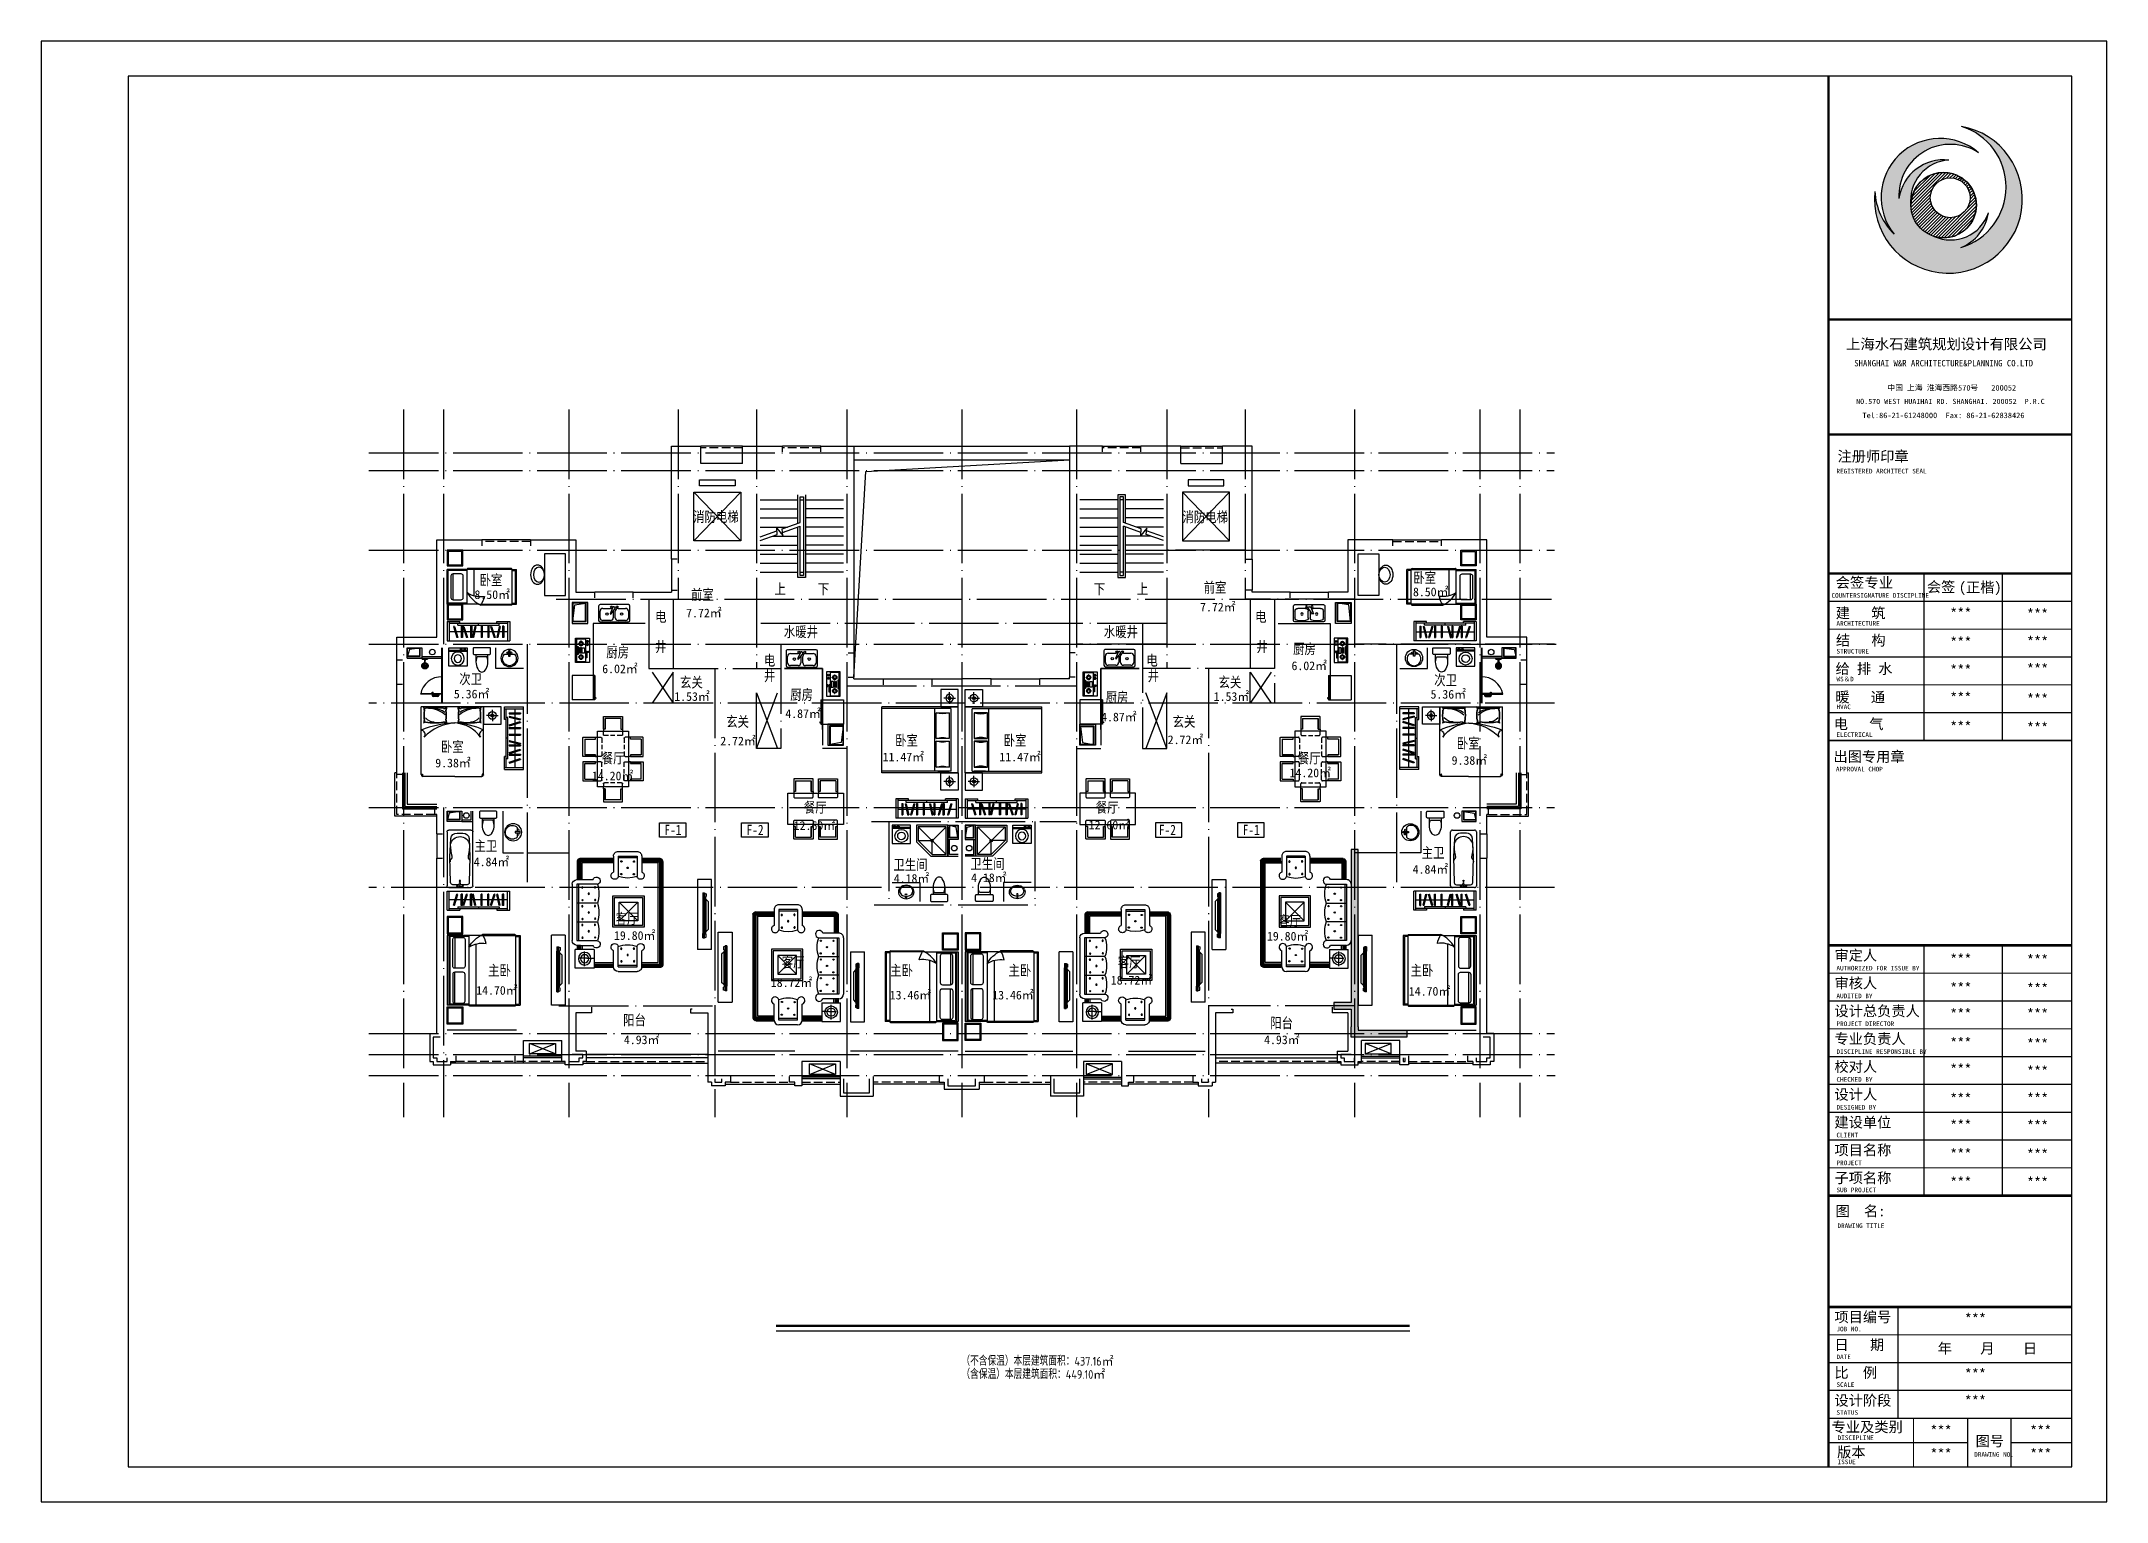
# Model space of a CAD drawing. Extents: x 12099 to 71499, y 175314 to 217314.
import ezdxf
from ezdxf.enums import TextEntityAlignment as Align

# ---------------------------------------------------------------- set-up
doc = ezdxf.new("R2010")
doc.units = 0
doc.header["$LTSCALE"] = 1000
doc.header["$MEASUREMENT"] = 0
for name, pattern in [('CONTINOUS', [0]), ('DASH', [0.35, 0.25, -0.1]), ('DOTE', [2.42, 2, -0.2, 0.02, -0.2]), ('HIDDEN2', [0.1875, 0.125, -0.0625])]:
    doc.linetypes.add(name, pattern=pattern)
doc.layers.get('0').update_dxf_attribs({"linetype": 'CONTINUOUS'})
for name, color, linetype in [('03wall-立面线脚', 7, 'CONTINUOUS'), ('12fur', 21, 'CONTINUOUS'), ('6', 6, 'CONTINUOUS'), ('7-SANI', 252, 'CONTINUOUS'), ('COLUMN', 7, 'CONTINUOUS'), ('DIM_SYMB', 3, 'CONTINUOUS'), ('DOTE', 8, 'DOTE'), ('FACE', 2, 'CONTINUOUS'), ('I-FURN', 252, 'CONTINUOUS'), ('J家具', 25, 'CONTINUOUS'), ('k看线', 157, 'CONTINUOUS'), ('LM栏杆', 37, 'CONTINUOUS'), ('LM线角', 7, 'CONTINUOUS'), ('LVTRY', 6, 'CONTINUOUS'), ('PUB STRM', 4, 'CONTINUOUS'), ('PUB_HATCH', 8, 'CONTINUOUS'), ('STAIR', 2, 'CONTINUOUS'), ('TEXT', 7, 'CONTINUOUS'), ('WALL', 9, 'CONTINUOUS'), ('WINDOW', 4, 'CONTINUOUS'), ('yingwen', 7, 'CONTINUOUS'), ('保温层', 42, 'CONTINUOUS'), ('图框', 3, 'CONTINUOUS'), ('家具', 21, 'CONTINUOUS'), ('栏板线脚', 5, 'CONTINUOUS')]:
    doc.layers.add(name, color=color, linetype=linetype)
doc.layers.add('层建筑面积', color=6, linetype='CONTINUOUS', lineweight=30, plot=False)
doc.styles.add('-宋体', font='SimSun.ttf')
doc.styles.add('-黑体', font='SIMHEI.TTF', dxfattribs={"width": 0.8})
doc.styles.add('DIM_FONT', font='SIMPLEX.shx', dxfattribs={"width": 0.8})
doc.styles.add('m-3$0$DIM_FONT', font='ROMAND.shx', dxfattribs={"width": 0.75})
doc.styles.get("Standard").update_dxf_attribs({"font": 'GBENOR', "bigfont": 'GBCBIG'})
doc.styles.add('图签栏', font='SimSun.ttf')

msp = doc.modelspace()

# ---------------------------------------------------------------- texts
at = {"layer": 'LVTRY', "style": 'DIM_FONT', "oblique": 360, "width": 0.8, "flags": 9}
for tag, p, s, rotation in [('XSIZE', (36974, 192689), '477', 89.17679), ('YSIZE', (36974, 192689), '560', 89.17679), ('XSIZE', (40167, 192690), '477', 270.82321), ('YSIZE', (40167, 192690), '560', 270.82321)]:
    msp.add_attdef(tag, p, s, height=0.405, rotation=rotation, dxfattribs=at)
at = {"layer": 'TEXT', "style": '-黑体', "width": 0.8}
for s, p in [('消防电梯', (30847, 203491)), ('消防电梯', (44920, 203486)), ('卧室', (24705, 201672)), ('卧室', (51558, 201741)), ('前室', (30787, 201253)), ('上', (33186, 201415)), ('下', (34430, 201415)), ('下', (42369, 201415)), ('上', (43606, 201415)), ('前室', (45528, 201456)), ('电', (29752, 200620)), ('电', (47008, 200620)), ('水暖井', (33454, 200181)), ('水暖井', (42655, 200181)), ('厨房', (28348, 199594)), ('井', (29752, 199752)), ('电', (32880, 199359)), ('电', (43880, 199359)), ('井', (47045, 199752)), ('厨房', (48100, 199692)), ('次卫', (24120, 198826)), ('玄关', (30469, 198728)), ('井', (32880, 198917)), ('井', (43917, 198917)), ('玄关', (45955, 198732)), ('次卫', (52159, 198793)), ('厨房', (33639, 198374)), ('厨房', (42708, 198295)), ('玄关', (31796, 197599)), ('玄关', (44636, 197600)), ('卧室', (23591, 196876)), ('卧室', (36656, 197059)), ('卧室', (39777, 197059)), ('卧室', (52810, 196976)), ('餐厅', (28217, 196547)), ('餐厅', (48240, 196547)), ('餐厅', (34031, 195132)), ('餐厅', (42425, 195132)), ('主卫', (24558, 194023)), ('F-1', (30019, 194483)), ('F-2', (32382, 194483)), ('F-2', (44240, 194483)), ('F-1', (46651, 194483)), ('卫生间 ', (36605, 193484)), ('卫生间 ', (38820, 193510)), ('主卫', (51799, 193828)), ('客厅', (28617, 191933)), ('客厅', (47674, 191871)), ('主卧', (24950, 190443)), ('客厅', (33394, 190680)), ('主卧', (36514, 190443)), ('主卧', (39915, 190443)), ('客厅', (43057, 190680)), ('主卧', (51479, 190443)), ('阳台', (28832, 189015)), ('阳台', (47444, 188932))]:
    msp.add_text(s, height=300, dxfattribs=at).set_placement(p)
at = {"layer": 'TEXT', "color": 0, "char_height": 250, "width": 1549.83}
for s, insert, attachment_point in [('{\\fSimHei|b0|i0|c134|p2;8.50\\fSimHei|b0|i0|c129|p2;㎡}', (24557, 201525), 1), ('{\\fSimHei|b0|i0|c134|p2;8.50\\fSimHei|b0|i0|c129|p2;㎡}', (52569, 201604), 3), ('{\\fSimHei|b0|i0|c134|p2;7.72\\fSimHei|b0|i0|c129|p2;㎡}', (30645, 200998), 1), ('{\\fSimHei|b0|i0|c134|p2;7.72\\fSimHei|b0|i0|c129|p2;㎡}', (46447, 201168), 3), ('{\\fSimHei|b0|i0|c134|p2;6.02\\fSimHei|b0|i0|c129|p2;㎡}', (28231, 199392), 1), ('{\\fSimHei|b0|i0|c134|p2;6.02\\fSimHei|b0|i0|c129|p2;㎡}', (49076, 199480), 3), ('{\\fSimHei|b0|i0|c134|p2;5.36\\fSimHei|b0|i0|c129|p2;㎡}', (23964, 198667), 1), ('{\\fSimHei|b0|i0|c134|p2;1.53\\fSimHei|b0|i0|c129|p2;㎡}', (30303, 198595), 1), ('{\\fSimHei|b0|i0|c134|p2;1.53\\fSimHei|b0|i0|c129|p2;㎡}', (46838, 198595), 3), ('{\\fSimHei|b0|i0|c134|p2;5.36\\fSimHei|b0|i0|c129|p2;㎡}', (53074, 198660), 3), ('{\\fSimHei|b0|i0|c134|p2;4.87\\fSimHei|b0|i0|c129|p2;㎡}', (33497, 198103), 1), ('{\\fSimHei|b0|i0|c134|p2;4.87\\fSimHei|b0|i0|c129|p2;㎡}', (43600, 198007), 3), ('{\\fSimHei|b0|i0|c134|p2;2.72\\fSimHei|b0|i0|c129|p2;㎡}', (31626, 197315), 1), ('{\\fSimHei|b0|i0|c134|p2;2.72\\fSimHei|b0|i0|c129|p2;㎡}', (45515, 197352), 3), ('{\\fSimHei|b0|i0|c134|p2;9.38\\fSimHei|b0|i0|c129|p2;㎡}', (23429, 196684), 1), ('{\\fSimHei|b0|i0|c134|p2;11.47\\fSimHei|b0|i0|c129|p2;㎡}', (36296, 196856), 1), ('{\\fSimHei|b0|i0|c134|p2;11.47\\fSimHei|b0|i0|c129|p2;㎡}', (40845, 196856), 3), ('{\\fSimHei|b0|i0|c134|p2;9.38\\fSimHei|b0|i0|c129|p2;㎡}', (53681, 196758), 3), ('{\\fSimHei|b0|i0|c134|p2;14.20\\fSimHei|b0|i0|c129|p2;㎡}', (27934, 196313), 1), ('{\\fSimHei|b0|i0|c134|p2;14.20\\fSimHei|b0|i0|c129|p2;㎡}', (49190, 196400), 3), ('{\\fSimHei|b0|i0|c134|p2;12.60\\fSimHei|b0|i0|c129|p2;㎡}', (33738, 194885), 1), ('{\\fSimHei|b0|i0|c134|p2;12.60\\fSimHei|b0|i0|c129|p2;㎡}', (43413, 194901), 3), ('{\\fSimHei|b0|i0|c134|p2;4.84\\fSimHei|b0|i0|c129|p2;㎡}', (24536, 193841), 1), ('{\\fSimHei|b0|i0|c134|p2;4.84\\fSimHei|b0|i0|c129|p2;㎡}', (52561, 193625), 3), ('{\\fSimHei|b0|i0|c134|p2;4.18\\fSimHei|b0|i0|c129|p2;㎡}', (36616, 193363), 1), ('{\\fSimHei|b0|i0|c134|p2;4.18\\fSimHei|b0|i0|c129|p2;㎡}', (39861, 193384), 3), ('{\\fSimHei|b0|i0|c134|p2;19.80\\fSimHei|b0|i0|c129|p2;㎡}', (28569, 191722), 1), ('{\\fSimHei|b0|i0|c134|p2;19.80\\fSimHei|b0|i0|c129|p2;㎡}', (48539, 191702), 3), ('{\\fSimHei|b0|i0|c134|p2;14.70\\fSimHei|b0|i0|c129|p2;㎡}', (24606, 190144), 1), ('{\\fSimHei|b0|i0|c134|p2;18.72\\fSimHei|b0|i0|c129|p2;㎡}', (33080, 190367), 1), ('{\\fSimHei|b0|i0|c134|p2;18.72\\fSimHei|b0|i0|c129|p2;㎡}', (44048, 190437), 3), ('{\\fSimHei|b0|i0|c134|p2;14.70\\fSimHei|b0|i0|c129|p2;㎡}', (52620, 190118), 3), ('{\\fSimHei|b0|i0|c134|p2;13.46\\fSimHei|b0|i0|c129|p2;㎡}', (36500, 190009), 1), ('{\\fSimHei|b0|i0|c134|p2;13.46\\fSimHei|b0|i0|c129|p2;㎡}', (40640, 190009), 3), ('{\\fSimHei|b0|i0|c134|p2;4.93\\fSimHei|b0|i0|c129|p2;㎡}', (28854, 188723), 1), ('{\\fSimHei|b0|i0|c134|p2;4.93\\fSimHei|b0|i0|c129|p2;㎡}', (48287, 188723), 3)]:
    msp.add_mtext(s, dxfattribs=dict(at, insert=insert, attachment_point=attachment_point))
at = {"layer": 'TEXT', "char_height": 250, "width": 5272.17, "attachment_point": 1}
for s, insert in [('（不含保温）本层建筑面积：437.16{\\fSimSun|b0|i0|c129|p2;㎡}', (38562, 179478)), ('（含保温）本层建筑面积：449.10{\\fSimSun|b0|i0|c129|p2;㎡}', (38562, 179098))]:
    msp.add_mtext(s, dxfattribs=dict(at, insert=insert))

# ---------------------------------------------------------------- blocks, each defined once
blk = doc.blocks.new('A$C492A1D14')
at = {"layer": 'J家具'}
for p, q in [((300, 0), (0, 750)), ((300, 750), (0, 0))]:
    blk.add_line(p, q, dxfattribs=at)
blk.add_lwpolyline([(0, 0), (0, 750), (300, 750), (300, 0)], close=True, dxfattribs=at)
blk = doc.blocks.new('洗衣机')
at = {"layer": 'LVTRY'}
for p, q in [((288, 576), (-288, 576)), ((-288, 576), (-288, 0)), ((288, 499), (-288, 499)), ((288, 470), (-288, 470)), ((-288, 0), (288, 0)), ((288, 0), (288, 576))]:
    blk.add_line(p, q, dxfattribs=at)
for points in [[(-183, 522), (-243, 522), (-243, 536), (-183, 536)], [(-70, 522), (-130, 522), (-130, 536), (-70, 536)]]:
    blk.add_lwpolyline(points, close=True, dxfattribs=at)
for radius in [203, 118]:
    blk.add_circle((2, 235), radius, dxfattribs=at)
blk = doc.blocks.new('A$C15E4124F')
at = {"layer": 'WALL'}
for p, q in [((420, 300), (0, 300)), ((0, 300), (0, 0)), ((0, 0), (420, 0)), ((420, 300), (50, 300)), ((50, 300), (50, 50)), ((50, 50), (420, 50)), ((410, 290), (60, 290)), ((60, 290), (60, 60)), ((60, 290), (356, 245)), ((60, 60), (410, 60)), ((356, 245), (410, 60)), ((410, 60), (410, 290)), ((420, 50), (420, 300)), ((420, 0), (420, 300))]:
    blk.add_line(p, q, dxfattribs=at)
blk = doc.blocks.new('456356gdhd')
at = {"layer": 'LVTRY'}
for p, q in [((56180, -44889), (56180, -44879)), ((56183, -44879), (56181, -44879)), ((56181, -44879), (56181, -44889)), ((56181, -44889), (56183, -44889)), ((56188, -44879), (56183, -44879)), ((56183, -44879), (56188, -44879)), ((56183, -44879), (56183, -44889)), ((56183, -44889), (56183, -44879)), ((56188, -44889), (56183, -44889)), ((56183, -44889), (56188, -44889)), ((56184, -44880), (56188, -44880)), ((56184, -44880), (56184, -44887)), ((56184, -44887), (56188, -44887)), ((56245, -44878), (56188, -44878)), ((56188, -44878), (56188, -44880)), ((56188, -44887), (56188, -44890)), ((56188, -44890), (56244, -44890)), ((56198, -44877), (56189, -44877)), ((56189, -44877), (56245, -44877)), ((56245, -44877), (56198, -44877)), ((56245, -44877), (56198, -44877)), ((56198, -44877), (56245, -44877)), ((56236, -44904), (56236, -44904)), ((56248, -44905), (56236, -44904)), ((56236, -44910), (56236, -44910)), ((56236, -44910), (56248, -44910)), ((56238, -44857), (56238, -44864)), ((56238, -44864), (56278, -44864)), ((56238, -44865), (56255, -44865)), ((56238, -44874), (56245, -44874)), ((56238, -44875), (56238, -44874)), ((56238, -44875), (56245, -44875)), ((56239, -45087, 0), (56239, -45071, 0)), ((56239, -45075, 0), (56239, -45075, 0)), ((56239, -45083, 0), (56239, -45083, 0)), ((56241, -44875), (56241, -44879)), ((56245, -44879), (56241, -44879)), ((56241, -44879), (56245, -44879)), ((56244, -44886), (56246, -44886)), ((56244, -44887), (56244, -44893)), ((56244, -44887), (56246, -44887)), ((56244, -44893), (56247, -44894)), ((56248, -44893), (56244, -44893)), ((56248, -44893), (56244, -44893)), ((56244, -45085, 0), (56244, -45073, 0)), ((56245, -44881), (56245, -44865)), ((56245, -44885), (56245, -44886)), ((56245, -44894), (56245, -44905)), ((56245, -44910), (56245, -44914)), ((56245, -44914), (56248, -44914)), ((56246, -44914), (56248, -44914)), ((56246, -45055, 0), (56246, -45079, 0)), ((56247, -44894), (56247, -44894)), ((56248, -44894), (56247, -44894)), ((56247, -44894), (56248, -44894)), ((56248, -44881), (56248, -44901)), ((56248, -44901), (56258, -44901)), ((56248, -44901), (56248, -45055, 0)), ((56255, -44865), (56260, -44865)), ((56255, -44865), (56255, -44872)), ((56255, -44872), (56255, -44872)), ((56255, -44872), (56255, -44872)), ((56255, -44872), (56255, -44872)), ((56256, -44872), (56256, -44872)), ((56257, -44872), (56257, -44872)), ((56258, -44901), (56268, -44901)), ((56270, -45055, 0), (56258, -45055, 0)), ((56259, -44872), (56259, -44872)), ((56260, -44872), (56260, -44865)), ((56260, -44872), (56260, -44872)), ((56260, -44872), (56260, -44872)), ((56260, -44872), (56260, -44872)), ((56260, -44872), (56260, -44872)), ((56260, -44872), (56260, -44872)), ((56268, -44880), (56268, -44880)), ((56268, -44901), (56268, -44881)), ((56270, -44885), (56268, -44885)), ((56272, -44893), (56268, -44893)), ((56268, -44894), (56271, -44893)), ((56271, -44893), (56268, -44893)), ((56268, -44894), (56268, -44894)), ((56268, -44894), (56268, -44894)), ((56268, -44894), (56268, -44894)), ((56268, -44894), (56268, -44894)), ((56268, -44894), (56268, -44894)), ((56268, -44894), (56268, -44894)), ((56268, -44894), (56268, -44894)), ((56268, -45055, 0), (56268, -44901)), ((56280, -44904), (56268, -44905)), ((56268, -44910), (56280, -44910)), ((56268, -44914), (56270, -44914)), ((56268, -44914), (56270, -44914)), ((56270, -44886), (56270, -44885)), ((56271, -44886), (56270, -44886)), ((56270, -44886), (56271, -44886)), ((56270, -44887), (56272, -44887)), ((56270, -44905), (56270, -44894)), ((56270, -44914), (56270, -44910)), ((56270, -45079, 0), (56270, -45055, 0)), ((56271, -44881), (56271, -44865)), ((56271, -44865), (56271, -44878)), ((56278, -44874), (56271, -44874)), ((56278, -44875), (56271, -44875)), ((56271, -44877), (56327, -44877)), ((56271, -44877), (56318, -44877)), ((56318, -44877), (56271, -44877)), ((56327, -44878), (56271, -44878)), ((56271, -45085, 0), (56271, -45073, 0)), ((56272, -44887), (56272, -44893)), ((56272, -44890), (56327, -44890)), ((56276, -45071, 0), (56276, -45087, 0)), ((56276, -45075, 0), (56276, -45075, 0)), ((56276, -45083, 0), (56276, -45083, 0)), ((56278, -44864), (56278, -44857)), ((56278, -44874), (56278, -44875)), ((56280, -44904), (56280, -44904)), ((56280, -44910), (56280, -44910)), ((56318, -44890), (56327, -44890)), ((56327, -44880), (56327, -44878)), ((56332, -44879), (56327, -44879)), ((56327, -44879), (56333, -44879)), ((56332, -44880), (56327, -44880)), ((56327, -44890), (56327, -44887)), ((56327, -44887), (56332, -44887)), ((56333, -44889), (56327, -44889)), ((56327, -44889), (56332, -44889)), ((56332, -44879), (56332, -44889)), ((56332, -44880), (56332, -44887)), ((56333, -44889), (56333, -44879)), ((56335, -44879), (56333, -44879)), ((56335, -44889), (56333, -44889)), ((56335, -44879), (56335, -44889)), ((56335, -44889), (56335, -44879))]:
    blk.add_line(p, q, dxfattribs=at)
at = {"layer": 'LVTRY', "elevation": 0}
for points in [[(56168, -45079), (56168, -45072), (56169, -45064), (56171, -45056), (56172, -45052), (56174, -45049), (56175, -45045), (56177, -45041), (56178, -45037), (56181, -45034), (56183, -45030), (56185, -45027), (56188, -45023), (56190, -45020), (56193, -45017), (56196, -45014), (56199, -45011), (56202, -45009), (56206, -45006), (56209, -45004), (56213, -45002), (56216, -45000), (56220, -44998), (56224, -44996), (56231, -44994), (56238, -44992), (56246, -44990)], [(56270, -44990), (56277, -44992), (56285, -44994), (56293, -44997), (56301, -45001), (56308, -45005), (56315, -45010), (56322, -45016), (56327, -45023), (56333, -45030), (56337, -45038), (56341, -45046), (56344, -45054), (56346, -45063), (56347, -45071), (56347, -45079), (56347, -45087), (56346, -45095), (56344, -45103), (56341, -45111), (56338, -45118), (56334, -45126), (56329, -45133), (56323, -45140), (56316, -45146), (56309, -45152), (56302, -45157), (56294, -45161), (56286, -45164), (56278, -45166), (56270, -45168), (56261, -45168), (56254, -45168), (56246, -45168), (56238, -45166), (56230, -45164), (56222, -45161), (56214, -45157), (56207, -45152), (56199, -45147), (56193, -45141), (56187, -45134), (56182, -45127), (56178, -45119), (56174, -45111), (56171, -45103), (56170, -45095), (56169, -45087), (56168, -45079)], [(56246, -45014), (56241, -45015), (56235, -45017), (56230, -45019), (56225, -45021), (56223, -45023), (56220, -45024), (56218, -45026), (56216, -45028), (56213, -45030), (56211, -45032), (56209, -45034), (56207, -45036), (56205, -45038), (56204, -45041), (56202, -45043), (56201, -45046), (56199, -45048), (56198, -45051), (56196, -45057), (56194, -45062), (56193, -45068), (56192, -45073), (56192, -45079)], [(56192, -45079), (56192, -45085), (56193, -45091), (56194, -45096), (56196, -45102), (56199, -45108), (56202, -45114), (56205, -45119), (56210, -45124), (56214, -45129), (56219, -45133), (56225, -45136), (56230, -45139), (56236, -45141), (56242, -45143), (56248, -45144), (56254, -45145), (56259, -45145), (56265, -45144), (56271, -45143), (56277, -45142), (56283, -45140), (56289, -45137), (56295, -45134), (56300, -45130), (56305, -45125), (56309, -45120), (56313, -45115), (56316, -45110), (56319, -45104), (56321, -45098), (56322, -45093), (56323, -45087), (56323, -45081), (56323, -45075), (56323, -45069), (56322, -45063), (56320, -45057), (56317, -45051), (56314, -45045), (56311, -45040), (56307, -45035), (56302, -45030), (56297, -45026), (56292, -45023), (56286, -45020), (56281, -45017), (56275, -45015), (56270, -45014)], [(56197, -45079), (56197, -45074), (56197, -45069), (56199, -45064), (56200, -45059), (56202, -45054), (56204, -45049), (56206, -45047), (56207, -45045), (56209, -45042), (56210, -45040), (56212, -45038), (56214, -45036), (56216, -45034), (56218, -45033), (56222, -45029), (56227, -45026), (56231, -45024), (56236, -45022), (56241, -45020), (56246, -45019)], [(56270, -45019), (56275, -45020), (56280, -45022), (56285, -45025), (56290, -45027), (56295, -45031), (56299, -45035), (56303, -45039), (56307, -45044), (56310, -45049), (56313, -45054), (56315, -45059), (56317, -45065), (56318, -45071), (56318, -45076), (56318, -45082), (56318, -45087), (56317, -45092), (56316, -45097), (56314, -45103), (56311, -45108), (56308, -45113), (56305, -45118), (56301, -45122), (56296, -45126), (56291, -45130), (56286, -45133), (56281, -45135), (56275, -45137), (56270, -45139), (56264, -45139), (56259, -45140), (56254, -45140), (56248, -45139), (56243, -45138), (56238, -45137), (56232, -45134), (56227, -45132), (56222, -45128), (56217, -45125), (56213, -45121), (56209, -45116), (56206, -45111), (56203, -45106), (56201, -45101), (56199, -45095), (56198, -45090), (56197, -45084), (56197, -45079)], [(56270, -45057), (56271, -45058), (56273, -45059), (56275, -45060), (56276, -45062), (56278, -45064), (56279, -45066), (56280, -45068), (56281, -45070), (56282, -45072), (56282, -45074), (56283, -45076), (56283, -45079), (56283, -45081), (56283, -45083), (56282, -45085), (56282, -45087), (56281, -45089), (56280, -45091), (56279, -45093), (56277, -45095), (56276, -45096), (56274, -45098), (56273, -45099), (56271, -45101), (56269, -45102), (56266, -45103), (56264, -45103), (56262, -45104), (56260, -45104), (56258, -45104), (56256, -45104), (56253, -45104), (56251, -45104), (56249, -45103), (56247, -45102), (56245, -45101), (56243, -45100), (56242, -45099), (56240, -45097), (56238, -45095), (56237, -45094), (56236, -45092), (56235, -45090), (56234, -45087), (56233, -45085), (56233, -45083), (56232, -45081), (56232, -45079)], [(56232, -45079), (56232, -45077), (56232, -45076), (56233, -45074), (56233, -45072), (56234, -45071), (56234, -45069), (56235, -45067), (56236, -45066), (56237, -45064), (56238, -45063), (56239, -45062), (56240, -45061), (56242, -45059), (56243, -45058), (56244, -45057), (56246, -45057)], [(56270, -45061), (56271, -45062), (56272, -45063), (56274, -45065), (56275, -45066), (56276, -45068), (56277, -45069), (56277, -45071), (56278, -45073), (56279, -45075), (56279, -45076), (56279, -45078), (56279, -45080), (56279, -45082), (56278, -45084), (56278, -45086), (56277, -45087), (56277, -45089), (56276, -45090), (56275, -45092), (56274, -45093), (56272, -45095), (56271, -45096), (56269, -45097), (56268, -45098), (56266, -45099), (56264, -45099), (56262, -45100), (56261, -45100), (56259, -45100), (56257, -45100), (56255, -45100), (56253, -45100), (56252, -45100), (56250, -45099), (56248, -45098), (56247, -45097), (56245, -45096), (56244, -45095), (56242, -45094), (56241, -45093), (56240, -45091), (56239, -45089), (56238, -45088), (56237, -45086), (56237, -45084), (56236, -45082), (56236, -45081), (56236, -45079)], [(56236, -45079), (56236, -45078), (56236, -45076), (56236, -45075), (56237, -45074), (56237, -45073), (56238, -45071), (56238, -45070), (56239, -45069), (56239, -45068), (56240, -45067), (56241, -45066), (56242, -45064), (56243, -45064), (56244, -45063), (56245, -45062), (56246, -45061)], [(56239, -45071), (56239, -45070), (56240, -45069), (56240, -45069), (56240, -45068), (56241, -45068), (56241, -45067), (56241, -45067), (56242, -45066), (56242, -45066), (56243, -45065), (56243, -45065), (56244, -45064), (56244, -45064), (56245, -45063), (56245, -45063), (56246, -45063)], [(56239, -45074), (56239, -45075), (56239, -45075), (56239, -45076), (56239, -45077), (56239, -45077), (56239, -45078), (56239, -45078), (56239, -45079)], [(56239, -45078), (56239, -45078), (56239, -45078), (56239, -45078), (56239, -45079), (56239, -45079), (56239, -45079), (56239, -45079), (56239, -45079)], [(56239, -45079), (56239, -45079), (56239, -45079), (56239, -45079), (56239, -45079), (56239, -45079), (56239, -45080), (56239, -45080), (56239, -45080)], [(56239, -45079), (56239, -45080), (56239, -45080), (56239, -45081), (56239, -45081), (56239, -45082), (56239, -45083), (56239, -45083), (56239, -45084)], [(56276, -45087), (56275, -45089), (56275, -45090), (56274, -45091), (56273, -45092), (56272, -45093), (56271, -45094), (56270, -45095), (56269, -45096), (56267, -45097), (56266, -45097), (56265, -45098), (56263, -45098), (56262, -45099), (56260, -45099), (56259, -45099), (56258, -45099), (56256, -45099), (56255, -45099), (56253, -45099), (56252, -45098), (56251, -45098), (56249, -45097), (56248, -45097), (56247, -45096), (56245, -45095), (56244, -45094), (56243, -45093), (56242, -45092), (56241, -45091), (56240, -45090), (56240, -45089), (56239, -45087)], [(56244, -45073), (56244, -45074), (56243, -45075), (56243, -45075), (56243, -45076), (56243, -45077), (56243, -45077), (56243, -45078), (56243, -45079)], [(56243, -45079), (56243, -45080), (56243, -45080), (56243, -45081), (56243, -45082), (56243, -45083), (56243, -45083), (56244, -45084), (56244, -45085)], [(56246, -45070), (56245, -45070), (56245, -45071), (56245, -45071), (56245, -45072), (56244, -45072), (56244, -45072), (56244, -45073), (56244, -45073)], [(56244, -45085), (56244, -45086), (56245, -45087), (56245, -45088), (56246, -45088), (56247, -45089), (56248, -45090), (56248, -45091), (56249, -45091), (56250, -45092), (56251, -45092), (56252, -45093), (56253, -45093), (56254, -45094), (56256, -45094), (56257, -45094), (56258, -45094), (56259, -45094), (56260, -45094), (56261, -45094), (56262, -45093), (56263, -45093), (56264, -45092), (56265, -45092), (56266, -45091), (56267, -45091), (56268, -45090), (56268, -45089), (56269, -45088), (56270, -45088), (56270, -45087), (56271, -45086), (56271, -45085)], [(56246, -45055), (56249, -45055), (56258, -45055)], [(56258, -45091), (56257, -45091), (56256, -45091), (56256, -45091), (56255, -45091), (56255, -45091), (56254, -45090), (56254, -45090), (56253, -45090), (56252, -45090), (56252, -45089), (56251, -45089), (56251, -45089), (56250, -45089), (56250, -45088), (56250, -45088), (56249, -45087), (56249, -45087), (56248, -45087), (56248, -45086), (56248, -45086), (56247, -45085), (56247, -45085), (56247, -45084), (56247, -45084), (56246, -45083), (56246, -45082), (56246, -45082), (56246, -45081), (56246, -45081), (56246, -45080), (56246, -45080), (56246, -45079)], [(56270, -45079), (56269, -45079), (56269, -45080), (56269, -45081), (56269, -45081), (56269, -45082), (56269, -45082), (56269, -45083), (56269, -45083), (56268, -45084), (56268, -45084), (56268, -45085), (56268, -45085), (56267, -45086), (56267, -45086), (56266, -45087), (56266, -45087), (56266, -45088), (56265, -45088), (56265, -45089), (56264, -45089), (56264, -45089), (56263, -45090), (56263, -45090), (56262, -45090), (56261, -45090), (56261, -45090), (56260, -45091), (56260, -45091), (56259, -45091), (56259, -45091), (56258, -45091), (56258, -45091)], [(56270, -45063), (56270, -45063), (56271, -45063), (56271, -45064), (56272, -45064), (56272, -45065), (56272, -45065), (56273, -45066), (56273, -45066), (56274, -45067), (56274, -45067), (56274, -45068), (56275, -45068), (56275, -45069), (56275, -45069), (56276, -45070), (56276, -45071)], [(56271, -45073), (56271, -45073), (56271, -45072), (56271, -45072), (56270, -45072), (56270, -45071), (56270, -45071), (56270, -45070), (56270, -45070)], [(56271, -45085), (56272, -45084), (56272, -45083), (56272, -45083), (56272, -45082), (56272, -45081), (56272, -45080), (56272, -45080), (56272, -45079), (56272, -45078), (56272, -45077), (56272, -45077), (56272, -45076), (56272, -45075), (56272, -45075), (56272, -45074), (56271, -45073)], [(56276, -45084), (56276, -45083), (56277, -45081), (56277, -45080), (56277, -45079), (56277, -45078), (56277, -45077), (56276, -45075), (56276, -45074)], [(56276, -45079), (56276, -45079), (56276, -45079), (56276, -45079), (56276, -45079), (56276, -45078), (56276, -45078), (56277, -45078), (56277, -45078)], [(56277, -45080), (56277, -45080), (56276, -45080), (56276, -45079), (56276, -45079), (56276, -45079), (56276, -45079), (56276, -45079), (56276, -45079)]]:
    blk.add_lwpolyline(points, dxfattribs=at)
at = {"layer": 'LVTRY'}
for points in [[(56181, -44879), (56181, -44879), (56181, -44879), (56180, -44879), (56180, -44879), (56180, -44879), (56180, -44879), (56180, -44879), (56180, -44879)], [(56180, -44889), (56180, -44889), (56180, -44889), (56180, -44889), (56180, -44889), (56180, -44889), (56181, -44889), (56181, -44889), (56181, -44889)], [(56183, -44879), (56183, -44879), (56183, -44879), (56183, -44879), (56183, -44879), (56183, -44879), (56183, -44879), (56183, -44879), (56183, -44879)], [(56183, -44889), (56183, -44889), (56183, -44889), (56183, -44889), (56183, -44889), (56183, -44889), (56183, -44889), (56183, -44889), (56183, -44889)], [(56189, -44877), (56189, -44877), (56189, -44877), (56189, -44878), (56188, -44878), (56188, -44878), (56188, -44878), (56188, -44878), (56188, -44878)], [(56188, -44884), (56188, -44883), (56188, -44882), (56188, -44881), (56188, -44880)], [(56188, -44887), (56188, -44887), (56188, -44886), (56188, -44885), (56188, -44884)], [(56188, -44890), (56188, -44890), (56188, -44890), (56188, -44890), (56188, -44890), (56189, -44890), (56189, -44890), (56189, -44890), (56189, -44890)], [(56244, -44890), (56231, -44890), (56209, -44890), (56201, -44890), (56194, -44890), (56190, -44890), (56190, -44890), (56189, -44890), (56189, -44890), (56189, -44890), (56189, -44890), (56189, -44890), (56189, -44890), (56190, -44890), (56190, -44890), (56191, -44890), (56191, -44890), (56192, -44890), (56193, -44890), (56194, -44890), (56195, -44890), (56195, -44890), (56196, -44890), (56196, -44890), (56197, -44890), (56198, -44890)], [(56236, -44904), (56236, -44904), (56236, -44904), (56235, -44904), (56235, -44904), (56235, -44905), (56235, -44905), (56234, -44905), (56234, -44905), (56234, -44906), (56234, -44907), (56234, -44907), (56234, -44908), (56234, -44909), (56234, -44909), (56234, -44909), (56235, -44910), (56235, -44910), (56235, -44910), (56235, -44910), (56236, -44910), (56236, -44910), (56236, -44910)], [(56237, -44907), (56237, -44907), (56237, -44907), (56237, -44906), (56237, -44906), (56237, -44906), (56237, -44905), (56237, -44905), (56237, -44905), (56237, -44905), (56237, -44905), (56237, -44904), (56236, -44904), (56236, -44904), (56236, -44904), (56236, -44904), (56236, -44904)], [(56236, -44910), (56236, -44910), (56236, -44910), (56236, -44910), (56236, -44910), (56237, -44910), (56237, -44910), (56237, -44910), (56237, -44910), (56237, -44909), (56237, -44909), (56237, -44909), (56237, -44908), (56237, -44908), (56237, -44908), (56237, -44908), (56237, -44907)], [(56238, -44864), (56238, -44864), (56238, -44864), (56238, -44864), (56238, -44864), (56238, -44864), (56238, -44865), (56238, -44865), (56238, -44865)], [(56261, -44865), (56263, -44865), (56265, -44865), (56269, -44865), (56272, -44865), (56274, -44865), (56276, -44865), (56277, -44865), (56277, -44865), (56277, -44865), (56277, -44865), (56277, -44865), (56277, -44865), (56277, -44865), (56276, -44865), (56275, -44865), (56274, -44865), (56273, -44865), (56272, -44865), (56270, -44865), (56269, -44865), (56267, -44865), (56265, -44865), (56263, -44865), (56261, -44865), (56258, -44865), (56254, -44865), (56251, -44865), (56247, -44865), (56244, -44865), (56241, -44865), (56240, -44865), (56238, -44865)], [(56241, -44879), (56241, -44879), (56241, -44879), (56241, -44879), (56241, -44879), (56241, -44879), (56241, -44879), (56241, -44879), (56241, -44879)], [(56241, -44879), (56242, -44879), (56243, -44880), (56244, -44880), (56245, -44880)], [(56244, -44886), (56244, -44886), (56244, -44886), (56244, -44886), (56244, -44886), (56244, -44886), (56244, -44886), (56244, -44887), (56244, -44887)], [(56244, -44893), (56244, -44893), (56244, -44893), (56244, -44893), (56244, -44893), (56244, -44893), (56244, -44893), (56244, -44893), (56244, -44893)], [(56248, -44890), (56247, -44889), (56247, -44889), (56247, -44888), (56247, -44888), (56246, -44887), (56246, -44887), (56246, -44886), (56246, -44886), (56245, -44885), (56245, -44885), (56245, -44884), (56245, -44884), (56245, -44883), (56245, -44883), (56245, -44882), (56245, -44881)], [(56245, -44885), (56245, -44885), (56245, -44885)], [(56245, -44914), (56245, -44914), (56245, -44914), (56245, -44914), (56246, -44914), (56246, -44914), (56246, -44914), (56246, -44914), (56246, -44914)], [(56248, -44914), (56247, -44914), (56246, -44914)], [(56247, -44894), (56247, -44894), (56247, -44894), (56247, -44894), (56247, -44894), (56247, -44894), (56247, -44894)], [(56258, -44871), (56257, -44871), (56257, -44872), (56256, -44872), (56256, -44872), (56255, -44872), (56255, -44872), (56254, -44872), (56254, -44872), (56254, -44872), (56253, -44873), (56253, -44873), (56252, -44873), (56252, -44873), (56251, -44874), (56251, -44874), (56251, -44874), (56250, -44875), (56250, -44875), (56250, -44875), (56250, -44876), (56249, -44876), (56249, -44877), (56249, -44877), (56249, -44878), (56248, -44878), (56248, -44879), (56248, -44879), (56248, -44879), (56248, -44880), (56248, -44880), (56248, -44881), (56248, -44881)], [(56255, -44865), (56255, -44865), (56255, -44865), (56255, -44865), (56255, -44865), (56255, -44865), (56255, -44865), (56255, -44865), (56255, -44865)], [(56255, -44872), (56256, -44871), (56257, -44871), (56257, -44871), (56258, -44871), (56258, -44871), (56259, -44871), (56260, -44871), (56260, -44872)], [(56255, -44872), (56255, -44872), (56255, -44872), (56255, -44872), (56255, -44872), (56255, -44872), (56255, -44872), (56255, -44872), (56255, -44872)], [(56268, -44881), (56268, -44881), (56268, -44880), (56267, -44879), (56267, -44879), (56267, -44878), (56267, -44878), (56267, -44877), (56267, -44877), (56266, -44876), (56266, -44876), (56266, -44876), (56265, -44875), (56265, -44875), (56265, -44874), (56264, -44874), (56264, -44874), (56264, -44873), (56263, -44873), (56263, -44873), (56262, -44873), (56262, -44872), (56261, -44872), (56261, -44872), (56261, -44872), (56260, -44872), (56260, -44872), (56259, -44872), (56258, -44871)], [(56260, -44865), (56260, -44865), (56260, -44865), (56260, -44865), (56260, -44865), (56260, -44865), (56260, -44865), (56260, -44865), (56261, -44865)], [(56260, -44872), (56260, -44872), (56260, -44872), (56260, -44872), (56260, -44872), (56260, -44872), (56260, -44872), (56260, -44872), (56260, -44872)], [(56260, -44872), (56260, -44872), (56260, -44872), (56260, -44872), (56260, -44872)], [(56267, -44878), (56268, -44879), (56268, -44879), (56268, -44880), (56268, -44880), (56268, -44881), (56268, -44881), (56268, -44882), (56268, -44882), (56268, -44883), (56268, -44884)], [(56267, -44878), (56267, -44878), (56267, -44878), (56267, -44878), (56267, -44878)], [(56267, -44879), (56267, -44879), (56267, -44879)], [(56268, -44890), (56268, -44889), (56268, -44889), (56269, -44888), (56269, -44888), (56269, -44887), (56269, -44887), (56270, -44886), (56270, -44886), (56270, -44885), (56270, -44885), (56270, -44884), (56270, -44884), (56271, -44883), (56271, -44883), (56271, -44882), (56271, -44881)], [(56270, -44885), (56270, -44886), (56270, -44886), (56270, -44887), (56269, -44887), (56269, -44888), (56269, -44889), (56268, -44889), (56268, -44890)], [(56268, -44894), (56268, -44894), (56268, -44894), (56268, -44894), (56268, -44894), (56268, -44894), (56268, -44894)], [(56268, -44894), (56268, -44894), (56268, -44894), (56268, -44894), (56268, -44894), (56268, -44894), (56268, -44894)], [(56268, -44894), (56268, -44894), (56268, -44894), (56268, -44894), (56268, -44894), (56268, -44894), (56268, -44894)], [(56270, -44885), (56270, -44885), (56270, -44885), (56270, -44885), (56270, -44885)], [(56270, -44914), (56270, -44914), (56270, -44914), (56270, -44914), (56270, -44914), (56270, -44914), (56270, -44914), (56270, -44914), (56270, -44914)], [(56272, -44887), (56272, -44887), (56272, -44886), (56272, -44886), (56272, -44886), (56272, -44886), (56271, -44886), (56271, -44886), (56271, -44886)], [(56271, -44893), (56271, -44893), (56272, -44893), (56272, -44893), (56272, -44893), (56272, -44893), (56272, -44893), (56272, -44893), (56272, -44893)], [(56327, -44890), (56321, -44890), (56306, -44890), (56284, -44890), (56272, -44890)], [(56277, -44865), (56277, -44865), (56277, -44865), (56278, -44864), (56278, -44864), (56278, -44864), (56278, -44864), (56278, -44864), (56278, -44864)], [(56280, -44904), (56279, -44904), (56279, -44904), (56279, -44905), (56279, -44905), (56278, -44905), (56278, -44906), (56278, -44907), (56278, -44907), (56278, -44908), (56278, -44908), (56278, -44909), (56279, -44910), (56279, -44910), (56279, -44910), (56279, -44910), (56280, -44910)], [(56281, -44907), (56281, -44907), (56281, -44907), (56281, -44906), (56281, -44906), (56281, -44906), (56281, -44905), (56281, -44905), (56281, -44905), (56281, -44905), (56281, -44905), (56281, -44904), (56280, -44904), (56280, -44904), (56280, -44904), (56280, -44904), (56280, -44904)], [(56280, -44910), (56280, -44910), (56280, -44910), (56280, -44910), (56280, -44910), (56281, -44910), (56281, -44910), (56281, -44910), (56281, -44910), (56281, -44909), (56281, -44909), (56281, -44909), (56281, -44909), (56281, -44908), (56281, -44908), (56281, -44908), (56281, -44907)], [(56327, -44877), (56325, -44877), (56321, -44877), (56318, -44877)], [(56327, -44878), (56327, -44877), (56327, -44877), (56327, -44877), (56327, -44877)], [(56327, -44878), (56327, -44877), (56327, -44877), (56327, -44877), (56327, -44877)], [(56327, -44878), (56327, -44878), (56327, -44878), (56327, -44878), (56327, -44878), (56327, -44878), (56327, -44878), (56327, -44878), (56327, -44878)], [(56327, -44878), (56327, -44878), (56327, -44878)], [(56327, -44878), (56327, -44878), (56327, -44878), (56327, -44878), (56327, -44878)], [(56327, -44878), (56327, -44878), (56327, -44878)], [(56327, -44880), (56327, -44881), (56327, -44882), (56327, -44883), (56327, -44884)], [(56327, -44884), (56327, -44885), (56327, -44886), (56327, -44887), (56327, -44887)], [(56327, -44890), (56327, -44890), (56327, -44890), (56327, -44890), (56327, -44890), (56327, -44890), (56327, -44890), (56327, -44890), (56327, -44890)], [(56333, -44879), (56333, -44879), (56332, -44879), (56332, -44879), (56332, -44879), (56332, -44879), (56332, -44879), (56332, -44879), (56332, -44879)], [(56332, -44889), (56332, -44889), (56332, -44889), (56332, -44889), (56332, -44889), (56332, -44889), (56332, -44889), (56333, -44889), (56333, -44889)], [(56335, -44879), (56335, -44879), (56335, -44879), (56335, -44879), (56335, -44879), (56335, -44879), (56335, -44879), (56335, -44879), (56335, -44879)], [(56335, -44889), (56335, -44889), (56335, -44889), (56335, -44889), (56335, -44889), (56335, -44889), (56335, -44889), (56335, -44889), (56335, -44889)]]:
    blk.add_lwpolyline(points, dxfattribs=at)
for points in [[(56237, -44907), (56237, -44908), (56237, -44908), (56237, -44909), (56237, -44909), (56237, -44909), (56236, -44910), (56236, -44910), (56236, -44910), (56236, -44910), (56236, -44910), (56235, -44910), (56235, -44910), (56235, -44910), (56235, -44910), (56235, -44909), (56234, -44909), (56234, -44909), (56234, -44908), (56234, -44908), (56234, -44908), (56234, -44907), (56234, -44907), (56234, -44907), (56234, -44906), (56234, -44906), (56234, -44906), (56234, -44905), (56234, -44905), (56235, -44905), (56235, -44905), (56235, -44905), (56235, -44904), (56235, -44904), (56235, -44904), (56236, -44904), (56236, -44904), (56236, -44904), (56236, -44904), (56236, -44905), (56236, -44905), (56237, -44905), (56237, -44905), (56237, -44906), (56237, -44906), (56237, -44906), (56237, -44907), (56237, -44907)], [(56281, -44907), (56281, -44908), (56281, -44908), (56281, -44909), (56281, -44909), (56281, -44909), (56281, -44910), (56281, -44910), (56280, -44910), (56280, -44910), (56280, -44910), (56280, -44910), (56280, -44910), (56279, -44910), (56279, -44910), (56279, -44909), (56279, -44909), (56279, -44909), (56279, -44908), (56279, -44908), (56279, -44908), (56278, -44907), (56278, -44907), (56279, -44907), (56279, -44906), (56279, -44906), (56279, -44906), (56279, -44905), (56279, -44905), (56279, -44905), (56279, -44905), (56279, -44905), (56279, -44904), (56280, -44904), (56280, -44904), (56280, -44904), (56280, -44904), (56280, -44904), (56281, -44904), (56281, -44905), (56281, -44905), (56281, -44905), (56281, -44905), (56281, -44906), (56281, -44906), (56281, -44906), (56281, -44907), (56281, -44907)]]:
    blk.add_lwpolyline(points, close=True, dxfattribs=at)
blk = doc.blocks.new('x2')
at = {"layer": 'LVTRY'}
for p, q in [((-17, 113), (-140, 113)), ((-17, 205), (24, 205)), ((-17, 55), (-17, 205)), ((24, 55), (-17, 55)), ((24, 205), (24, 55)), ((140, 113), (24, 113))]:
    blk.add_line(p, q, dxfattribs=at)
for centre, radius in [((0, 0), 246), ((-51, 144), 26.7), ((61, 142), 26.7)]:
    blk.add_circle(centre, radius, dxfattribs=at)
blk.add_arc((0, -25), 197, 135.25267, 44.74733, dxfattribs=at)
at = {"layer": 'LVTRY', "style": 'DIM_FONT', "width": 0.8, "flags": 9}
for tag in ['YSIZE', 'XSIZE']:
    blk.add_attdef(tag, (5, 248), '', height=0.5, rotation=270, dxfattribs=at)
blk = doc.blocks.new('xstg')
at = {"layer": 'LVTRY'}
for p, q in [((55497, -46381), (56077, -46381)), ((55447, -47851), (55447, -46431)), ((56127, -46431), (56127, -47851)), ((56077, -47901), (55497, -47901)), ((55715, -47837), (55760, -47828)), ((55715, -47872), (55757, -47876)), ((55768, -47820), (55774, -47779)), ((55805, -47820), (55799, -47779)), ((55858, -47837), (55813, -47828)), ((55858, -47872), (55816, -47876))]:
    blk.add_line(p, q, dxfattribs=at)
blk.add_lwpolyline([(55868, -47824), (55973, -47824, 0.398606), (56033, -47767), (56052, -47091), (56027, -46602, 0.379596), (55862, -46459), (55711, -46459, 0.379596), (55546, -46602), (55522, -47091), (55540, -47767, 0.398606), (55600, -47824), (55767, -47824)], format="xyb", dxfattribs=at)
for points in [[(55534, -46810), (55535, -46827), (55537, -46844), (55539, -46862), (55540, -46879), (55542, -46896), (55543, -46912), (55545, -46926), (55546, -46940), (55548, -46952), (55549, -46962), (55551, -46972), (55552, -46980), (55553, -46987), (55554, -46993), (55555, -46999), (55557, -47005), (55558, -47010), (55559, -47015), (55560, -47020), (55562, -47025), (55563, -47030), (55564, -47035), (55565, -47041), (55566, -47046), (55567, -47052), (55568, -47057), (55569, -47063), (55570, -47069), (55571, -47074), (55572, -47080), (55572, -47085), (55572, -47090), (55573, -47095), (55573, -47100), (55572, -47104), (55572, -47108), (55571, -47111), (55571, -47115), (55570, -47118), (55568, -47121), (55567, -47125), (55565, -47128), (55564, -47131), (55562, -47134), (55560, -47136), (55558, -47139), (55556, -47142), (55554, -47144), (55551, -47147), (55549, -47149), (55547, -47151), (55545, -47153), (55543, -47155), (55541, -47157), (55539, -47159), (55538, -47161), (55536, -47163), (55535, -47166), (55533, -47168), (55532, -47171), (55531, -47174), (55530, -47178), (55529, -47182), (55528, -47187), (55527, -47192), (55526, -47198), (55526, -47204), (55525, -47211), (55524, -47215)], [(56039, -46810), (56038, -46827), (56036, -46844), (56035, -46862), (56033, -46879), (56031, -46896), (56030, -46912), (56028, -46926), (56027, -46940), (56025, -46952), (56024, -46962), (56022, -46972), (56021, -46980), (56020, -46987), (56019, -46993), (56018, -46999), (56016, -47005), (56015, -47010), (56014, -47015), (56013, -47020), (56012, -47025), (56010, -47030), (56009, -47035), (56008, -47041), (56007, -47046), (56006, -47052), (56005, -47057), (56004, -47063), (56003, -47069), (56002, -47074), (56001, -47080), (56001, -47085), (56001, -47090), (56000, -47095), (56000, -47100), (56001, -47104), (56001, -47108), (56002, -47111), (56002, -47115), (56003, -47118), (56005, -47121), (56006, -47125), (56008, -47128), (56009, -47131), (56011, -47134), (56013, -47136), (56015, -47139), (56017, -47142), (56019, -47144), (56022, -47147), (56024, -47149), (56026, -47151), (56028, -47153), (56030, -47155), (56032, -47157), (56034, -47159), (56036, -47161), (56037, -47163), (56038, -47166), (56040, -47168), (56041, -47171), (56042, -47174), (56043, -47178), (56044, -47182), (56045, -47187), (56046, -47192), (56047, -47198), (56048, -47204), (56048, -47211), (56049, -47218)], [(55806, -47824), (55868, -47824)]]:
    blk.add_lwpolyline(points, dxfattribs=at)
for centre, radius in [((55715, -47854), 12.6), ((55787, -47723), 17.6), ((55787, -47723), 11.6), ((55787, -47853), 9.88), ((55858, -47854), 12.6)]:
    blk.add_circle(centre, radius, dxfattribs=at)
for centre, radius, start, end in [((55497, -46431), 50, 90, 180), ((56077, -46431), 50, 0, 90), ((55787, -46802), 251, 11.3104, 169.3398), ((55497, -47851), 50, 180, 270), ((55715, -47854), 17.6, 90, 270), ((55787, -47577), 300, 264.3229, 275.6771), ((55758, -47819), 10, 280.2142, 351.7528), ((55787, -47779), 12.5, 0, 180), ((55815, -47819), 10, 188.2472, 259.7858), ((55858, -47854), 17.6, 270, 90), ((56077, -47851), 50, 270, 0)]:
    blk.add_arc(centre, radius, start, end, dxfattribs=at)
blk = doc.blocks.new('_C44FON')
for p, q in [((-550, 0), (0, 0)), ((0, -1500), (0, 0)), ((-550, -305), (-550, 0)), ((-550, -49), (0, -49)), ((-501, -305), (-550, -305)), ((-501, -1451), (-501, -49)), ((-451, -255), (-501, -255)), ((-451, -1245), (-451, -255)), ((-417, -144), (-91, -144)), ((-417, -144), (-417, -169)), ((-417, -169), (-91, -169)), ((-409, -228), (-414, -252)), ((-414, -252), (-94, -312)), ((-411, -435), (-96, -352)), ((-411, -435), (-405, -458)), ((-409, -228), (-89, -287)), ((-405, -458), (-90, -376)), ((-254, -49), (-254, -1451)), ((-96, -352), (-90, -376)), ((-89, -287), (-94, -312)), ((-91, -144), (-91, -169)), ((-451, -750), (-501, -750)), ((-417, -497), (-417, -522)), ((-417, -497), (-91, -497)), ((-417, -522), (-91, -522)), ((-417, -657), (-417, -682)), ((-417, -657), (-91, -657)), ((-417, -682), (-91, -682)), ((-417, -911), (-417, -936)), ((-417, -911), (-91, -911)), ((-417, -936), (-91, -936)), ((-409, -810), (-414, -834)), ((-414, -834), (-94, -894)), ((-409, -810), (-89, -870)), ((-89, -870), (-94, -894)), ((-91, -497), (-91, -522)), ((-91, -657), (-91, -682)), ((-91, -911), (-91, -936)), ((-550, -1500), (-550, -1195)), ((-501, -1195), (-550, -1195)), ((-550, -1451), (0, -1451)), ((-451, -1245), (-501, -1245)), ((-417, -1134), (-91, -1134)), ((-417, -1134), (-417, -1159)), ((-417, -1159), (-91, -1159)), ((-411, -1098), (-96, -1015)), ((-411, -1098), (-405, -1122)), ((-411, -1325), (-96, -1242)), ((-411, -1325), (-405, -1349)), ((-405, -1122), (-90, -1039)), ((-405, -1349), (-90, -1266)), ((-96, -1015), (-90, -1039)), ((-96, -1242), (-90, -1266)), ((-91, -1134), (-91, -1159)), ((-550, -1500), (0, -1500))]:
    blk.add_line(p, q)
at = {"style": 'DIM_FONT', "width": 0.8, "flags": 9}
for tag in ['XSIZE', 'YSIZE']:
    blk.add_attdef(tag, (0, 0), '', height=0.5, dxfattribs=at)
blk = doc.blocks.new('34234')
at = {"layer": 'J家具'}
blk.add_lwpolyline([(354489, -114066), (354489, -112866), (353889, -112866), (353889, -114066)], close=True, dxfattribs=at)
at = {"layer": 'J家具', "extrusion": (0, 0, -1)}
for centre, major_axis, ratio, start_param, end_param in [((354689, -113466), (0, 275), 0.726378, 1.570796326794939, 7.853981633974525), ((354649, -113466), (0, 215), 0.745295, 1.570796326794938, 7.853981633974524)]:
    blk.add_ellipse(centre, major_axis=major_axis, ratio=ratio, start_param=start_param, end_param=end_param, dxfattribs=at)
blk = doc.blocks.new('c03')
at = {"layer": 'J家具', "ltscale": 100}
for points in [[(-225, 0), (225, 0), (225, -450), (-225, -450)], [(-195, -30), (195, -30), (195, -420), (-195, -420)]]:
    blk.add_lwpolyline(points, close=True, dxfattribs=at)
blk = doc.blocks.new('$PLAN$00001613')
for p, q in [((-260, -140), (-260, 140)), ((-200, 170), (-200, -170))]:
    blk.add_line(p, q)
blk.add_lwpolyline([(-430, -170), (-200, -170), (-200, -220, 0.414214), (-170, -250), (-30, -250, 0.414214), (0, -220), (0, 220, 0.414214), (-30, 250), (-170, 250, 0.414214), (-200, 220), (-200, 170), (-430, 170)], format="xyb")
for centre, radius, start, end in [((-590, 0), 110, 123.45086, 236.54914), ((-413, -227), 398, 67.45048, 126.63814), ((-413, 227), 398, 233.36186, 292.54952)]:
    blk.add_arc(centre, radius, start, end)
blk = doc.blocks.new('6356345')
at = {"layer": 'J家具'}
for p, q in [((40182, -44473), (38382, -44473)), ((38382, -46423), (38382, -44473)), ((40182, -46423), (40182, -44473)), ((40432, -44723), (40266, -44723)), ((40432, -44723), (40432, -44557)), ((40432, -44723), (40598, -44723)), ((40432, -44723), (40432, -44889)), ((39357, -46473), (38432, -46473)), ((39357, -46473), (40132, -46473))]:
    blk.add_line(p, q, dxfattribs=at)
blk.add_lwpolyline([(40682, -44473), (40182, -44473), (40182, -44973), (40682, -44973)], close=True, dxfattribs=at)
for points in [[(38382, -46420), (38383, -46419), (38384, -46419), (38385, -46418), (38386, -46418), (38386, -46418), (38387, -46418), (38387, -46418), (38388, -46418), (38388, -46418), (38389, -46418), (38389, -46418), (38390, -46418), (38390, -46417), (38390, -46417), (38391, -46417), (38391, -46417), (38392, -46417), (38392, -46417), (38393, -46417), (38393, -46417), (38393, -46416), (38394, -46416), (38394, -46416), (38394, -46416)], [(38387, -46434), (38389, -46433), (38390, -46433), (38391, -46432), (38391, -46431), (38392, -46431), (38393, -46431), (38393, -46430), (38394, -46430), (38395, -46430), (38395, -46430), (38395, -46429), (38396, -46429), (38396, -46429), (38397, -46428), (38397, -46428), (38398, -46428), (38398, -46428), (38399, -46427), (38399, -46427), (38399, -46427), (38400, -46426), (38401, -46426), (38401, -46426), (38402, -46425), (38402, -46425), (38403, -46425), (38404, -46424), (38405, -46424), (38405, -46423), (38406, -46423), (38407, -46422), (38407, -46422), (38408, -46422), (38409, -46421), (38409, -46421), (38410, -46420), (38410, -46420), (38411, -46420), (38411, -46419), (38412, -46419), (38413, -46419), (38413, -46418), (38414, -46418), (38414, -46418), (38415, -46418), (38415, -46417), (38416, -46417), (38416, -46417), (38417, -46416), (38417, -46416), (38418, -46416), (38419, -46415), (38419, -46415), (38420, -46415), (38420, -46414), (38421, -46414), (38421, -46414), (38422, -46413), (38422, -46413), (38423, -46413), (38423, -46412), (38424, -46412), (38424, -46412), (38424, -46412), (38425, -46411), (38425, -46411), (38425, -46411), (38425, -46411), (38426, -46411), (38426, -46412), (38426, -46412), (38426, -46412), (38425, -46412), (38425, -46412), (38425, -46413), (38424, -46413), (38423, -46413), (38423, -46414), (38422, -46414), (38422, -46415), (38421, -46416), (38421, -46416), (38421, -46417), (38420, -46418), (38420, -46419), (38419, -46419), (38419, -46420), (38418, -46420), (38418, -46421), (38417, -46421), (38416, -46421), (38416, -46422), (38415, -46422), (38414, -46422), (38413, -46422), (38412, -46423), (38412, -46423), (38411, -46423), (38410, -46424), (38409, -46424), (38408, -46425), (38407, -46425), (38407, -46426), (38406, -46426), (38405, -46427), (38404, -46427), (38403, -46427), (38402, -46427), (38401, -46428), (38400, -46428), (38399, -46428), (38398, -46428), (38398, -46428), (38397, -46429), (38397, -46429), (38396, -46429), (38396, -46429), (38395, -46430), (38395, -46430), (38395, -46430), (38394, -46430), (38394, -46431), (38394, -46431), (38393, -46431), (38393, -46432), (38393, -46432), (38392, -46433), (38392, -46433), (38391, -46433), (38391, -46434), (38390, -46434), (38390, -46435), (38389, -46435), (38389, -46436), (38388, -46437), (38387, -46437)], [(38410, -46468), (38411, -46466), (38412, -46464), (38412, -46462), (38413, -46460), (38413, -46459), (38413, -46458), (38414, -46457), (38414, -46455), (38414, -46454), (38414, -46453), (38415, -46452), (38415, -46451), (38416, -46450), (38416, -46449), (38417, -46447), (38417, -46446)], [(38426, -46430), (38425, -46436), (38424, -46440), (38423, -46444), (38422, -46446), (38422, -46448), (38421, -46449), (38421, -46450), (38421, -46451), (38420, -46451), (38420, -46452), (38420, -46452), (38420, -46453), (38420, -46454), (38420, -46454), (38420, -46455), (38420, -46456), (38419, -46456), (38419, -46457), (38419, -46458), (38419, -46460), (38419, -46462), (38418, -46464), (38418, -46467), (38417, -46471)], [(38426, -46430), (38428, -46429), (38429, -46431), (38429, -46431), (38428, -46439), (38427, -46443), (38426, -46444), (38427, -46448), (38424, -46454), (38424, -46457), (38427, -46460), (38428, -46463), (38428, -46465), (38428, -46473), (38428, -46472)], [(38446, -46459), (38447, -46460), (38447, -46462), (38447, -46464), (38447, -46466), (38448, -46468), (38448, -46470), (38448, -46471), (38448, -46473)], [(40118, -46459), (40117, -46460), (40117, -46462), (40116, -46464), (40116, -46466), (40116, -46468), (40116, -46470), (40116, -46471), (40116, -46473)], [(40138, -46430), (40136, -46429), (40135, -46431), (40135, -46431), (40136, -46439), (40136, -46443), (40138, -46444), (40137, -46448), (40140, -46454), (40140, -46457), (40137, -46460), (40136, -46463), (40136, -46465), (40136, -46473), (40136, -46472)], [(40176, -46434), (40175, -46433), (40174, -46433), (40173, -46432), (40172, -46431), (40171, -46431), (40171, -46431), (40170, -46430), (40170, -46430), (40169, -46430), (40169, -46430), (40168, -46429), (40168, -46429), (40167, -46429), (40167, -46428), (40166, -46428), (40166, -46428), (40166, -46428), (40165, -46427), (40165, -46427), (40164, -46427), (40164, -46426), (40163, -46426), (40163, -46426), (40162, -46425), (40161, -46425), (40161, -46425), (40160, -46424), (40159, -46424), (40158, -46423), (40158, -46423), (40157, -46422), (40156, -46422), (40156, -46422), (40155, -46421), (40154, -46421), (40154, -46420), (40153, -46420), (40153, -46420), (40152, -46419), (40152, -46419), (40151, -46419), (40151, -46418), (40150, -46418), (40150, -46418), (40149, -46418), (40148, -46417), (40148, -46417), (40147, -46417), (40147, -46416), (40146, -46416), (40146, -46416), (40145, -46415), (40144, -46415), (40144, -46415), (40143, -46414), (40143, -46414), (40142, -46414), (40142, -46413), (40141, -46413), (40141, -46413), (40141, -46412), (40140, -46412), (40140, -46412), (40139, -46412), (40139, -46411), (40139, -46411), (40138, -46411), (40138, -46411), (40138, -46411), (40138, -46412), (40138, -46412), (40138, -46412), (40138, -46412), (40139, -46412), (40139, -46413), (40140, -46413), (40140, -46413), (40141, -46414), (40141, -46414), (40142, -46415), (40142, -46416), (40143, -46416), (40143, -46417), (40143, -46418), (40144, -46419), (40144, -46419), (40145, -46420), (40145, -46420), (40146, -46421), (40147, -46421), (40147, -46421), (40148, -46422), (40149, -46422), (40150, -46422), (40150, -46422), (40151, -46423), (40152, -46423), (40153, -46423), (40154, -46424), (40155, -46424), (40155, -46425), (40156, -46425), (40157, -46426), (40158, -46426), (40159, -46427), (40160, -46427), (40161, -46427), (40162, -46427), (40163, -46428), (40164, -46428), (40165, -46428), (40165, -46428), (40166, -46428), (40167, -46429), (40167, -46429), (40168, -46429), (40168, -46429), (40168, -46430), (40169, -46430), (40169, -46430), (40170, -46430), (40170, -46431), (40170, -46431), (40170, -46431), (40171, -46432), (40171, -46432), (40172, -46433), (40172, -46433), (40172, -46433), (40173, -46434), (40173, -46434), (40174, -46435), (40174, -46435), (40175, -46436), (40176, -46437), (40176, -46437)], [(40138, -46430), (40139, -46436), (40140, -46440), (40141, -46444), (40141, -46446), (40142, -46448), (40142, -46449), (40143, -46450), (40143, -46451), (40143, -46451), (40143, -46452), (40144, -46452), (40144, -46453), (40144, -46454), (40144, -46454), (40144, -46455), (40144, -46456), (40144, -46456), (40144, -46457), (40145, -46458), (40145, -46460), (40145, -46462), (40146, -46464), (40146, -46467), (40147, -46471)], [(40154, -46468), (40153, -46466), (40152, -46464), (40152, -46462), (40151, -46460), (40151, -46459), (40150, -46458), (40150, -46457), (40150, -46455), (40150, -46454), (40149, -46453), (40149, -46452), (40149, -46451), (40148, -46450), (40148, -46449), (40147, -46447), (40146, -46446)], [(40182, -46420), (40181, -46419), (40180, -46419), (40179, -46418), (40178, -46418), (40177, -46418), (40177, -46418), (40176, -46418), (40176, -46418), (40175, -46418), (40175, -46418), (40175, -46418), (40174, -46418), (40174, -46417), (40173, -46417), (40173, -46417), (40172, -46417), (40172, -46417), (40171, -46417), (40171, -46417), (40171, -46417), (40170, -46416), (40170, -46416), (40170, -46416), (40170, -46416)]]:
    blk.add_lwpolyline(points, dxfattribs=at)
for radius in [110, 44]:
    blk.add_circle((40432, -44723), radius, dxfattribs=at)
for centre, radius, start, end in [((38509, -44437), 75.8, 227.85954, 271.80123), ((38282, -44567), 192, 358.39232, 22.60225), ((38509, -44437), 85.7, 247.5713, 271.80123), ((38282, -44567), 201, 358.39232, 14.55155), ((38771, -46737), 2239, 83.34099, 96.64786), ((38771, -46738), 2230, 83.33517, 96.65367), ((38598, -45242), 720, 48.377, 89.8956), ((38756, -45086), 548, 55.61848, 89.91225), ((39031, -44375), 138, 268.4473, 311.58388), ((39031, -44375), 147, 268.4473, 299.85132), ((39333, -44557), 235, 166.76987, 183.4755), ((39333, -44557), 225, 159.51501, 183.4755), ((39533, -44375), 138, 228.41611, 271.5527), ((39231, -44557), 225, 356.5245, 20.48499), ((39533, -44375), 147, 240.14868, 271.5527), ((39231, -44557), 235, 356.5245, 13.23012), ((39966, -45242), 720, 90.1044, 131.623), ((39807, -45086), 548, 90.08775, 124.38152), ((39793, -46737), 2239, 83.35214, 96.65901), ((39793, -46738), 2230, 83.34633, 96.66483), ((40054, -44437), 75.8, 268.19877, 312.14046), ((40054, -44437), 85.7, 268.19877, 292.4287), ((40282, -44567), 201, 165.44845, 181.60768), ((40282, -44567), 192, 157.39775, 181.60768), ((39432, -47684), 2746, 91.50915, 112.49207), ((38282, -44866), 192, 337.39775, 358.39232), ((38509, -44995), 75.8, 88.19877, 132.14046), ((39556, -44722), 1093, 172.14891, 187.85109), ((39432, -46274), 1337, 93.46769, 136.00624), ((39556, -44722), 1083, 172.14891, 187.85109), ((38282, -44866), 201, 345.44845, 358.39232), ((38509, -44995), 85.7, 88.19877, 112.4287), ((38764, -44571), 339, 220.82768, 269.4443), ((38771, -42695), 2239, 263.35214, 276.65901), ((38771, -42695), 2230, 263.34633, 276.66483), ((39031, -45057), 147, 60.14868, 91.5527), ((39031, -45057), 138, 48.41611, 91.5527), ((37845, -44716), 1261, 353.42597, 6.57403), ((39333, -44875), 235, 176.5245, 193.23012), ((37845, -44716), 1271, 353.42597, 6.57403), ((39333, -44875), 225, 176.5245, 200.48499), ((39290, -46946), 2008, 63.63141, 88.18064), ((39284, -45941), 1005, 36.3787, 85.53582), ((39231, -44875), 225, 339.51501, 3.4755), ((39533, -45057), 138, 88.4473, 131.58388), ((40718, -44716), 1271, 173.42597, 186.57403), ((40718, -44716), 1261, 173.42597, 186.57403), ((39231, -44875), 235, 346.76987, 3.4755), ((39533, -45057), 147, 88.4473, 119.85132), ((39793, -42695), 2239, 263.34099, 276.64786), ((39793, -42695), 2230, 263.33517, 276.65367), ((39799, -44571), 339, 270.5557, 319.17232), ((40054, -44995), 85.7, 67.5713, 91.80123), ((40054, -44995), 75.8, 47.85954, 91.80123), ((39008, -44722), 1083, 352.14891, 7.85109), ((40282, -44866), 201, 181.60768, 194.55155), ((39008, -44722), 1093, 352.14891, 7.85109), ((40282, -44866), 192, 181.60768, 202.60225), ((38376, -45269), 122, 320.92899, 87.30345), ((40188, -45269), 122, 92.69655, 219.07101), ((38432, -46423), 50, 180, 270), ((40132, -46423), 50, 270, 360)]:
    blk.add_arc(centre, radius, start, end, dxfattribs=at)
blk = doc.blocks.new('SF-2')
at = {"layer": 'J家具'}
for p, q in [((-400, 2275), (-400, 262)), ((-400, 2275), (0, 2275)), ((-202, 1940), (-247, 1923)), ((-247, 1923), (-247, 1842)), ((-202, 1825), (-247, 1842)), ((-232, 1817), (-157, 1817)), ((-232, 1769), (-232, 1817)), ((-157, 1947), (-202, 1947)), ((-202, 1947), (-202, 1940)), ((-202, 1940), (-202, 1825)), ((-202, 1825), (-202, 1817)), ((-157, 1817), (-202, 1817)), ((-194, 782), (-194, 1817)), ((-181, 1947), (-181, 1817)), ((-157, 1947), (-157, 1817)), ((-157, 782), (-157, 1817)), ((0, 262), (0, 2275)), ((-245, 1769), (-307, 1704)), ((-307, 896), (-307, 1704)), ((-232, 1769), (-245, 1769)), ((-245, 831), (-245, 1769)), ((-232, 831), (-232, 1769)), ((-245, 831), (-307, 896)), ((-202, 775), (-247, 758)), ((-247, 677), (-247, 758)), ((-202, 660), (-247, 677)), ((-232, 831), (-245, 831)), ((-232, 782), (-232, 831)), ((-232, 782), (-157, 782)), ((-157, 782), (-202, 782)), ((-202, 775), (-202, 782)), ((-202, 660), (-202, 775)), ((-202, 652), (-202, 660)), ((-157, 652), (-202, 652)), ((-181, 652), (-181, 782)), ((-157, 652), (-157, 782)), ((-400, 262), (0, 262))]:
    blk.add_line(p, q, dxfattribs=at)
blk = doc.blocks.new('600X700BX1')
for p, q in [((650, 350), (0, 350)), ((0, -350), (0, 350)), ((600, -350), (600, 350)), ((612, -350), (612, 350)), ((650, -350), (650, 350)), ((674, 303), (650, 303)), ((674, 291), (650, 291)), ((674, 315), (674, 280)), ((676, 311), (674, 315)), ((677, 288), (674, 280)), ((678, 304), (676, 311)), ((677, 288), (678, 294)), ((678, 294), (678, 304)), ((650, -350), (0, -350))]:
    blk.add_line(p, q)
blk = doc.blocks.new('M_E19')
for points in [[(-350, 400), (350, 400), (350, 0), (-350, 0)], [(-333, 363), (330, 363), (330, 112), (-333, 112)], [(-266, 237), (-266, 245), (-228, 245), (-228, 237)], [(-220, 88), (-22, 88), (-22, 71), (-220, 71)], [(-192, 312), (-200, 312), (-200, 274), (-192, 274)], [(-192, 168), (-200, 168), (-200, 206), (-192, 206)], [(-124, 237), (-124, 245), (-163, 245), (-163, 237)], [(-123, 341), (112, 341), (112, 328), (-123, 328)], [(-84, 293), (76, 293), (76, 285), (-84, 285)], [(-84, 267), (76, 267), (76, 259), (-84, 259)], [(-84, 239), (76, 239), (76, 231), (-84, 231)], [(-84, 205), (71, 205), (71, 138), (-84, 138)], [(-67, 45), (-24, 45), (-24, 30), (-67, 30)], [(122, 237), (122, 245), (160, 245), (160, 237)], [(163, 93), (169, 93), (169, 23), (163, 23)], [(189, 312), (197, 312), (197, 274), (189, 274)], [(189, 168), (197, 168), (197, 206), (189, 206)], [(263, 237), (263, 245), (225, 245), (225, 237)], [(252, 93), (258, 93), (258, 23), (252, 23)]]:
    blk.add_lwpolyline(points, close=True)
for centre, radius, start, end in [((-195, 240), 62.9, 93.81616, 175.72709), ((-195, 240), 62.9, 182.57829, 266.18384), ((-195, 241), 45.4, 95.4644, 175.01421), ((-195, 241), 45.4, 184.51534, 264.5356), ((-195, 240), 62.9, 4.27291, 86.96555), ((-195, 241), 45.4, 4.98579, 85.96262), ((-195, 241), 45.4, 274.03738, 355.48466), ((-195, 240), 62.9, 273.03445, 357.42171), ((192, 240), 62.9, 93.03445, 175.72709), ((192, 240), 62.9, 182.57829, 266.96555), ((166, 58), 28.1, 95.47893, 264.52107), ((192, 241), 45.4, 94.03738, 175.01421), ((192, 241), 45.4, 184.51534, 265.96262), ((166, 58), 28.1, 276.74526, 83.25474), ((192, 240), 62.9, 4.27291, 86.18384), ((192, 241), 45.4, 4.98579, 84.5356), ((192, 241), 45.4, 275.4644, 355.48466), ((192, 240), 62.9, 273.81616, 357.42171), ((255, 58), 28.1, 95.47893, 264.52107), ((255, 58), 28.1, 276.74526, 83.25474)]:
    blk.add_arc(centre, radius, start, end)
at = {"style": 'DIM_FONT', "width": 0.8, "flags": 9}
for tag in ['YSIZE', 'XSIZE']:
    blk.add_attdef(tag, (350, 0), '', height=0.5, dxfattribs=at)
blk = doc.blocks.new('SSS')
at = {"layer": 'J家具'}
for p, q in [((70, 2560), (70, 2020)), ((610, 2560), (70, 2560)), ((340, 2499), (340, 2079)), ((610, 2020), (610, 2560)), ((610, 2447), (1172, 2447)), ((610, 2402), (1172, 2402)), ((648, 2447), (648, 2555)), ((675, 2447), (675, 2555)), ((702, 2447), (702, 2555)), ((729, 2447), (729, 2555)), ((756, 2447), (756, 2555)), ((783, 2447), (783, 2555)), ((810, 2447), (810, 2555)), ((837, 2447), (837, 2555)), ((864, 2447), (864, 2555)), ((891, 2447), (891, 2555)), ((918, 2447), (918, 2555)), ((945, 2447), (945, 2555)), ((972, 2447), (972, 2555)), ((999, 2447), (999, 2555)), ((1026, 2447), (1026, 2555)), ((1053, 2447), (1053, 2555)), ((1080, 2447), (1080, 2555)), ((1107, 2447), (1107, 2555)), ((1134, 2447), (1134, 2555)), ((1161, 2447), (1161, 2555)), ((1172, 2520), (1172, 2060)), ((1307, 2655), (1847, 2655)), ((1307, 2520), (1307, 1935)), ((1307, 2520), (1847, 2520)), ((1307, 2475), (1847, 2475)), ((1847, 2520), (1847, 1935)), ((1982, 2520), (1982, 2060)), ((1982, 2447), (2499, 2447)), ((1982, 2402), (2454, 2402)), ((2013, 2447), (2013, 2555)), ((2040, 2447), (2040, 2555)), ((2067, 2447), (2067, 2555)), ((2094, 2447), (2094, 2555)), ((2121, 2447), (2121, 2555)), ((2148, 2447), (2148, 2555)), ((2175, 2447), (2175, 2555)), ((2202, 2447), (2202, 2555)), ((2229, 2447), (2229, 2555)), ((2256, 2447), (2256, 2555)), ((2283, 2447), (2283, 2555)), ((2310, 2447), (2310, 2555)), ((2337, 2447), (2337, 2555)), ((2364, 2447), (2364, 2555)), ((2391, 2447), (2391, 2555)), ((2418, 2447), (2418, 2555)), ((2445, 2447), (2445, 2555)), ((2454, 2402), (2454, -497)), ((2472, 2447), (2472, 2555)), ((2499, 2447), (2499, 2555)), ((2499, 2447), (2527, 2552)), ((2499, 2447), (2559, 2537)), ((2499, 2447), (2585, 2513)), ((2499, 2447), (2601, 2482)), ((2499, 2447), (2607, 2447)), ((2499, 2447), (2499, -608)), ((2499, 2428), (2607, 2428)), ((2499, 2401), (2607, 2401)), ((610, 2020), (70, 2020)), ((224, 1989), (116, 1989)), ((224, 1966), (116, 1966)), ((224, 1939), (116, 1939)), ((224, 1912), (116, 1912)), ((120, 1905), (581, 1905)), ((408, 2271), (197, 2271)), ((224, 1905), (224, 2020)), ((269, 1905), (269, 2020)), ((408, 2271), (618, 2271)), ((2499, 2374), (2607, 2374)), ((2499, 2347), (2607, 2347)), ((2499, 2320), (2607, 2320)), ((2499, 2293), (2607, 2293)), ((2499, 2266), (2607, 2266)), ((2499, 2239), (2607, 2239)), ((2499, 2212), (2607, 2212)), ((2499, 2185), (2607, 2185)), ((2499, 2158), (2607, 2158)), ((2499, 2131), (2607, 2131)), ((2499, 2104), (2607, 2104)), ((2499, 2077), (2607, 2077)), ((2499, 2050), (2607, 2050)), ((2499, 2023), (2607, 2023)), ((2499, 1996), (2607, 1996)), ((2499, 1969), (2607, 1969)), ((2499, 1942), (2607, 1942)), ((2499, 1915), (2607, 1915)), ((2499, 1888), (2607, 1888)), ((2499, 1861), (2607, 1861)), ((2499, 1834), (2607, 1834)), ((2499, 1807), (2607, 1807)), ((-15, 150), (-15, 1770)), ((120, 150), (120, 1770)), ((120, 1770), (705, 1770)), ((120, 1230), (705, 1230)), ((165, 150), (165, 1770)), ((1154, 1379), (1154, 479)), ((2054, 1379), (1154, 1379)), ((1199, 1334), (1199, 524)), ((2009, 1334), (1199, 1334)), ((1334, 1199), (1334, 659)), ((1874, 1199), (1334, 1199)), ((1334, 1199), (1874, 659)), ((1334, 659), (1874, 1199)), ((1874, 659), (1874, 1199)), ((2009, 524), (2009, 1334)), ((2054, 479), (2054, 1379)), ((2499, 1780), (2607, 1780)), ((2499, 1753), (2607, 1753)), ((2499, 1726), (2607, 1726)), ((2499, 1699), (2607, 1699)), ((2499, 1672), (2607, 1672)), ((2499, 1645), (2607, 1645)), ((2499, 1618), (2607, 1618)), ((2499, 1591), (2607, 1591)), ((2499, 1564), (2607, 1564)), ((2499, 1537), (2607, 1537)), ((2499, 1510), (2607, 1510)), ((2499, 1483), (2607, 1483)), ((2499, 1456), (2607, 1456)), ((2499, 1429), (2607, 1429)), ((2499, 1402), (2607, 1402)), ((2499, 1375), (2607, 1375)), ((2499, 1348), (2607, 1348)), ((2499, 1321), (2607, 1321)), ((2499, 1294), (2607, 1294)), ((2499, 1267), (2607, 1267)), ((2499, 1240), (2607, 1240)), ((2499, 1213), (2607, 1213)), ((705, 690), (120, 690)), ((1334, 659), (1874, 659)), ((2499, 1186), (2607, 1186)), ((2499, 1159), (2607, 1159)), ((2499, 1132), (2607, 1132)), ((2499, 1105), (2607, 1105)), ((2499, 1078), (2607, 1078)), ((2499, 1051), (2607, 1051)), ((2499, 1024), (2607, 1024)), ((2499, 997), (2607, 997)), ((2499, 970), (2607, 970)), ((2499, 943), (2607, 943)), ((2499, 916), (2607, 916)), ((2499, 889), (2607, 889)), ((2499, 862), (2607, 862)), ((2499, 835), (2607, 835)), ((2499, 808), (2607, 808)), ((2499, 781), (2607, 781)), ((2499, 754), (2607, 754)), ((2499, 727), (2607, 727)), ((2499, 700), (2607, 700)), ((2499, 673), (2607, 673)), ((2499, 646), (2607, 646)), ((2499, 619), (2607, 619)), ((705, 150), (120, 150)), ((120, 15), (581, 15)), ((224, -500), (224, 15)), ((258, -467), (258, 15)), ((1154, 479), (2054, 479)), ((1199, 524), (2009, 524)), ((2499, 592), (2607, 592)), ((2499, 565), (2607, 565)), ((2499, 538), (2607, 538)), ((2499, 511), (2607, 511)), ((2499, 484), (2607, 484)), ((2499, 457), (2607, 457)), ((2499, 430), (2607, 430)), ((2499, 403), (2607, 403)), ((2499, 376), (2607, 376)), ((2499, 349), (2607, 349)), ((2499, 322), (2607, 322)), ((2499, 295), (2607, 295)), ((2499, 268), (2607, 268)), ((2499, 241), (2607, 241)), ((2499, 214), (2607, 214)), ((2499, 187), (2607, 187)), ((2499, 160), (2607, 160)), ((2499, 133), (2607, 133)), ((2499, 106), (2607, 106)), ((2499, 79), (2607, 79)), ((2499, 52), (2607, 52)), ((2499, 25), (2607, 25)), ((224, -5), (116, -5)), ((224, -32), (116, -32)), ((224, -59), (116, -59)), ((224, -86), (116, -86)), ((224, -113), (116, -113)), ((224, -140), (116, -140)), ((224, -167), (116, -167)), ((224, -194), (116, -194)), ((224, -221), (116, -221)), ((224, -248), (116, -248)), ((224, -275), (116, -275)), ((224, -302), (116, -302)), ((224, -329), (116, -329)), ((224, -356), (116, -356)), ((224, -383), (116, -383)), ((224, -410), (116, -410)), ((224, -437), (116, -437)), ((224, -464), (116, -464)), ((224, -491), (116, -491)), ((224, -500), (116, -500)), ((224, -500), (122, -535)), ((224, -500), (139, -566)), ((224, -500), (164, -590)), ((224, -500), (196, -605)), ((1172, -500), (224, -500)), ((224, -500), (224, -608)), ((234, -500), (234, -608)), ((243, -500), (243, -608)), ((1172, -467), (258, -467)), ((270, -500), (270, -608)), ((297, -500), (297, -608)), ((324, -500), (324, -608)), ((351, -500), (351, -608)), ((378, -500), (378, -608)), ((405, -500), (405, -608)), ((432, -500), (432, -608)), ((459, -500), (459, -608)), ((486, -500), (486, -608)), ((513, -500), (513, -608)), ((540, -500), (540, -608)), ((567, -500), (567, -608)), ((594, -500), (594, -608)), ((621, -500), (621, -608)), ((648, -500), (648, -608)), ((675, -500), (675, -608)), ((702, -500), (702, -608)), ((729, -500), (729, -608)), ((756, -500), (756, -608)), ((783, -500), (783, -608)), ((810, -500), (810, -608)), ((837, -500), (837, -608)), ((864, -500), (864, -608)), ((891, -500), (891, -608)), ((918, -500), (918, -608)), ((945, -500), (945, -608)), ((972, -500), (972, -608)), ((999, -500), (999, -608)), ((1026, -500), (1026, -608)), ((1053, -500), (1053, -608)), ((1080, -500), (1080, -608)), ((1107, -500), (1107, -608)), ((1134, -500), (1134, -608)), ((1161, -500), (1161, -608)), ((1172, -662), (1172, -201)), ((1307, -662), (1307, -77)), ((1847, -662), (1847, -77)), ((1982, -662), (1982, -201)), ((2454, -467), (1982, -467)), ((1982, -500), (2499, -500)), ((2013, -500), (2013, -608)), ((2040, -500), (2040, -608)), ((2067, -500), (2067, -608)), ((2094, -500), (2094, -608)), ((2121, -500), (2121, -608)), ((2148, -500), (2148, -608)), ((2175, -500), (2175, -608)), ((2202, -500), (2202, -608)), ((2229, -500), (2229, -608)), ((2256, -500), (2256, -608)), ((2283, -500), (2283, -608)), ((2310, -500), (2310, -608)), ((2337, -500), (2337, -608)), ((2364, -500), (2364, -608)), ((2391, -500), (2391, -608)), ((2418, -500), (2418, -608)), ((2445, -500), (2445, -608)), ((2472, -500), (2472, -608)), ((2499, -2), (2607, -2)), ((2499, -29), (2607, -29)), ((2499, -56), (2607, -56)), ((2499, -83), (2607, -83)), ((2499, -110), (2607, -110)), ((2499, -137), (2607, -137)), ((2499, -164), (2607, -164)), ((2499, -191), (2607, -191)), ((2499, -218), (2607, -218)), ((2499, -245), (2607, -245)), ((2499, -272), (2607, -272)), ((2499, -299), (2607, -299)), ((2499, -326), (2607, -326)), ((2499, -353), (2607, -353)), ((2499, -380), (2607, -380)), ((2499, -407), (2607, -407)), ((2499, -434), (2607, -434)), ((2499, -434), (2607, -434)), ((2499, -461), (2607, -461)), ((2499, -461), (2607, -461)), ((2499, -485), (2607, -485)), ((2499, -500), (2607, -500)), ((2499, -500), (2601, -535)), ((2499, -500), (2499, -608)), ((2499, -500), (2527, -605)), ((2499, -500), (2559, -590)), ((2499, -500), (2585, -566)), ((1307, -617), (1847, -617)), ((1307, -662), (1847, -662)), ((1307, -797), (1847, -797))]:
    blk.add_line(p, q, dxfattribs=at)
for points in [[(1307, -77), (1301, -58), (1292, -40), (1279, -25), (1263, -12), (1245, -2), (1226, 4), (1206, 6), (1186, 4), (1166, -1), (1148, -10), (1132, -22), (1119, -37), (1108, -54), (1101, -73), (1098, -93), (1099, -113), (1103, -133), (1111, -152), (1123, -168), (1137, -182), (1154, -194), (1172, -201)], [(1982, -201), (2001, -194), (2018, -182), (2032, -168), (2044, -152), (2052, -133), (2056, -113), (2057, -93), (2054, -73), (2047, -54), (2036, -37), (2023, -22), (2007, -10), (1989, -1), (1969, 4), (1949, 6), (1929, 4), (1910, -2), (1892, -12), (1876, -25), (1863, -40), (1854, -58), (1847, -77)], [(1847, -77), (1714, -43), (1577, -31), (1441, -43), (1307, -77)], [(1172, -662), (1175, -689), (1183, -714), (1195, -737), (1212, -758), (1232, -775), (1256, -787), (1281, -795), (1307, -797)], [(1847, -797), (1871, -795), (1894, -789), (1915, -779), (1934, -766), (1951, -749), (1964, -730), (1974, -708), (1980, -686), (1982, -662)]]:
    blk.add_lwpolyline(points, dxfattribs=at)
for points in [[(1411, -142), (1410, -138), (1408, -135), (1406, -132), (1403, -130), (1400, -128), (1397, -127), (1393, -127), (1390, -127), (1387, -128), (1383, -130), (1381, -132), (1378, -134), (1377, -137), (1375, -141), (1375, -144), (1375, -148), (1376, -151), (1378, -154), (1380, -157), (1383, -159), (1386, -161), (1389, -162), (1393, -163), (1396, -162), (1399, -162), (1403, -160), (1405, -158), (1408, -155), (1409, -152), (1411, -149), (1411, -145)], [(1415, -506), (1414, -503), (1413, -500), (1411, -497), (1408, -495), (1405, -493), (1401, -492), (1398, -491), (1394, -492), (1391, -492), (1388, -494), (1385, -496), (1383, -499), (1381, -502), (1380, -505), (1379, -509), (1380, -512), (1381, -516), (1382, -519), (1384, -522), (1387, -524), (1390, -526), (1394, -527), (1397, -527), (1401, -527), (1404, -526), (1407, -524), (1410, -522), (1412, -520), (1414, -517), (1415, -513), (1415, -510)], [(1595, -322), (1594, -318), (1593, -315), (1591, -312), (1588, -310), (1585, -308), (1581, -307), (1578, -307), (1574, -307), (1571, -308), (1568, -310), (1565, -312), (1563, -314), (1561, -317), (1560, -321), (1559, -324), (1560, -328), (1561, -331), (1562, -334), (1564, -337), (1567, -339), (1570, -341), (1574, -342), (1577, -343), (1581, -342), (1584, -342), (1587, -340), (1590, -338), (1592, -335), (1594, -332), (1595, -329), (1595, -325)], [(1775, -137), (1774, -134), (1773, -131), (1771, -128), (1768, -126), (1765, -124), (1761, -123), (1758, -122), (1754, -123), (1751, -123), (1748, -125), (1745, -127), (1743, -130), (1741, -133), (1740, -136), (1739, -140), (1740, -143), (1741, -147), (1742, -150), (1744, -153), (1747, -155), (1750, -157), (1754, -158), (1757, -158), (1761, -158), (1764, -157), (1767, -155), (1770, -153), (1772, -151), (1774, -148), (1775, -144), (1775, -141)], [(1780, -502), (1779, -498), (1777, -495), (1775, -492), (1772, -490), (1769, -488), (1766, -487), (1762, -487), (1759, -487), (1756, -488), (1752, -490), (1750, -492), (1747, -494), (1746, -497), (1744, -501), (1744, -504), (1744, -508), (1745, -511), (1747, -514), (1749, -517), (1752, -519), (1755, -521), (1758, -522), (1762, -523), (1765, -522), (1768, -522), (1772, -520), (1774, -518), (1777, -515), (1778, -512), (1780, -509), (1780, -505)]]:
    blk.add_lwpolyline(points, close=True, dxfattribs=at)
for centre, radius in [((340, 2290), 180), ((340, 2290), 117), ((1397, 2367), 18), ((1762, 2363), 18), ((1393, 2003), 18), ((1577, 2183), 18), ((1757, 1998), 18), ((273, 1320), 18), ((278, 1685), 18), ((458, 1500), 18), ((638, 1316), 18), ((642, 1680), 18), ((273, 780), 18), ((278, 1145), 18), ((278, 605), 18), ((458, 960), 18), ((638, 776), 18), ((642, 1140), 18), ((642, 600), 18), ((273, 240), 18), ((458, 420), 18), ((638, 236), 18)]:
    blk.add_circle(centre, radius, dxfattribs=at)
for centre, radius, start, end in [((1307, 2520), 135, 90, 180), ((1847, 2520), 135, 360, 90), ((120, 1770), 135, 90, 180), ((683, 1874), 106, 282.40664, 162.79496), ((1204, 1958), 106, 107.20504, 347.59336), ((1577, 2699), 810, 250.52878, 289.47122), ((1951, 1958), 106, 192.40664, 72.79496), ((-58, 1500), 810, 340.52878, 19.47122), ((-58, 960), 810, 340.52878, 19.47122), ((-58, 420), 810, 340.52878, 19.47122), ((120, 150), 135, 180, 270), ((683, 47), 106, 197.20504, 77.59336)]:
    blk.add_arc(centre, radius, start, end, dxfattribs=at)
blk = doc.blocks.new('345245')
at = {"layer": 'J家具'}
for p, q in [((462773, -1750), (462723, -1750)), ((462723, -1750), (462723, -1800)), ((462773, -1440), (463223, -1440)), ((462773, -1440), (462773, -1750)), ((463223, -1440), (463223, -1750)), ((463223, -1750), (463273, -1750)), ((463273, -1750), (463273, -1800)), ((462188, -2032), (462188, -2482)), ((462188, -2032), (462498, -2032)), ((462498, -2032), (462498, -1982)), ((462498, -1982), (462548, -1982)), ((463498, -1982), (463448, -1982)), ((463498, -2032), (463498, -1982)), ((463808, -2032), (463498, -2032)), ((463808, -2032), (463808, -2482)), ((462188, -2482), (462498, -2482)), ((462188, -3186), (462188, -2736)), ((462188, -2736), (462498, -2736)), ((462498, -2482), (462498, -2532)), ((462498, -2532), (462548, -2532)), ((462498, -2736), (462498, -2686)), ((462498, -2686), (462548, -2686)), ((463498, -2532), (463448, -2532)), ((463498, -2686), (463448, -2686)), ((463808, -2482), (463498, -2482)), ((463498, -2482), (463498, -2532)), ((463498, -2736), (463498, -2686)), ((463808, -2736), (463498, -2736)), ((463808, -3186), (463808, -2736)), ((462188, -3186), (462498, -3186)), ((462498, -3186), (462498, -3236)), ((462498, -3236), (462548, -3236)), ((462723, -3468), (462723, -3418)), ((462773, -3468), (462723, -3468)), ((462773, -3778), (462773, -3468)), ((463223, -3778), (463223, -3468)), ((463223, -3468), (463273, -3468)), ((463273, -3468), (463273, -3418)), ((463498, -3236), (463448, -3236)), ((463808, -3186), (463498, -3186)), ((463498, -3186), (463498, -3236)), ((462773, -3778), (463223, -3778))]:
    blk.add_line(p, q, dxfattribs=at)
for points in [[(463273, -1750), (463273, -1390, 0.414214), (463263, -1380), (462733, -1380, 0.414214), (462723, -1390), (462723, -1750)], [(462498, -2532), (462138, -2532, -0.414214), (462128, -2522), (462128, -1992, -0.414214), (462138, -1982), (462498, -1982)], [(463498, -2532), (463858, -2532, 0.414214), (463868, -2522), (463868, -1992, 0.414214), (463858, -1982), (463498, -1982)], [(462498, -2686), (462138, -2686, 0.414214), (462128, -2696), (462128, -3226, 0.414214), (462138, -3236), (462498, -3236)], [(463498, -2686), (463858, -2686, -0.414214), (463868, -2696), (463868, -3226, -0.414214), (463858, -3236), (463498, -3236)], [(463273, -3468), (463273, -3828, -0.414214), (463263, -3838), (462733, -3838, -0.414214), (462723, -3828), (462723, -3468)]]:
    blk.add_lwpolyline(points, format="xyb", dxfattribs=at)
for points in [[(462773, -1440), (462773, -1750)], [(463223, -1750), (463223, -1440)], [(462188, -2032), (462498, -2032)], [(463808, -2032), (463498, -2032)], [(462498, -2482), (462188, -2482)], [(462498, -2736), (462188, -2736)], [(463498, -2482), (463808, -2482)], [(463498, -2736), (463808, -2736)], [(462188, -3186), (462498, -3186)], [(462773, -3778), (462773, -3468)], [(463223, -3468), (463223, -3778)], [(463808, -3186), (463498, -3186)]]:
    blk.add_lwpolyline(points, dxfattribs=at)
blk.add_lwpolyline([(463448, -3409), (463448, -1809), (462548, -1809), (462548, -3409)], close=True, dxfattribs=at)
at = {"layer": 'J家具', "linetype": 'HIDDEN2'}
for points in [[(462548, -1982), (462648, -1982, -0.414214), (462678, -2012), (462678, -2502, -0.414214), (462648, -2532), (462548, -2532)], [(462723, -1800), (462723, -1900, 0.414214), (462753, -1930), (463243, -1930, 0.414214), (463273, -1900), (463273, -1800)], [(463448, -1982), (463348, -1982, 0.414214), (463318, -2012), (463318, -2502, 0.414214), (463348, -2532), (463448, -2532)], [(462548, -3236), (462648, -3236, 0.414214), (462678, -3206), (462678, -2716, 0.414214), (462648, -2686), (462548, -2686)], [(463448, -3236), (463348, -3236, -0.414214), (463318, -3206), (463318, -2716, -0.414214), (463348, -2686), (463448, -2686)], [(462723, -3418), (462723, -3318, -0.414214), (462753, -3288), (463243, -3288, -0.414214), (463273, -3318), (463273, -3418)]]:
    blk.add_lwpolyline(points, format="xyb", dxfattribs=at)
blk = doc.blocks.new('4536546')
at = {"layer": 'J家具', "linetype": 'CONTINOUS'}
for p, q in [((456322, -5828), (456772, -5828)), ((456322, -5828), (456322, -6138)), ((456772, -5828), (456772, -6138)), ((457475, -5828), (457025, -5828)), ((457025, -5828), (457025, -6138)), ((457475, -5828), (457475, -6138)), ((456322, -6138), (456272, -6138)), ((456272, -6138), (456272, -6188)), ((456772, -6138), (456822, -6138)), ((456822, -6138), (456822, -6188)), ((457025, -6138), (456975, -6138)), ((456975, -6138), (456975, -6188)), ((457475, -6138), (457525, -6138)), ((457525, -6138), (457525, -6188)), ((456272, -7138), (456272, -7088)), ((456822, -7138), (456822, -7088)), ((456975, -7138), (456975, -7088)), ((457525, -7138), (457525, -7088)), ((456322, -7138), (456272, -7138)), ((456322, -7448), (456322, -7138)), ((456322, -7448), (456772, -7448)), ((456772, -7448), (456772, -7138)), ((456772, -7138), (456822, -7138)), ((457025, -7138), (456975, -7138)), ((457025, -7448), (457025, -7138)), ((457475, -7448), (457025, -7448)), ((457475, -7448), (457475, -7138)), ((457475, -7138), (457525, -7138))]:
    blk.add_line(p, q, dxfattribs=at)
for points in [[(456822, -6138), (456822, -5778, 0.414214), (456812, -5768), (456282, -5768, 0.414214), (456272, -5778), (456272, -6138)], [(456975, -6138), (456975, -5778, -0.414214), (456985, -5768), (457515, -5768, -0.414214), (457525, -5778), (457525, -6138)], [(456272, -6188), (456272, -6288, 0.414214), (456302, -6318), (456792, -6318, 0.414214), (456822, -6288), (456822, -6188)], [(457525, -6188), (457525, -6288, -0.414214), (457495, -6318), (457005, -6318, -0.414214), (456975, -6288), (456975, -6188)], [(456272, -7088), (456272, -6988, -0.414214), (456302, -6958), (456792, -6958, -0.414214), (456822, -6988), (456822, -7088)], [(457525, -7088), (457525, -6988, 0.414214), (457495, -6958), (457005, -6958, 0.414214), (456975, -6988), (456975, -7088)], [(456822, -7138), (456822, -7498, -0.414214), (456812, -7508), (456282, -7508, -0.414214), (456272, -7498), (456272, -7138)], [(456975, -7138), (456975, -7498, 0.414214), (456985, -7508), (457515, -7508, 0.414214), (457525, -7498), (457525, -7138)]]:
    blk.add_lwpolyline(points, format="xyb", dxfattribs=at)
for points in [[(456322, -5828), (456322, -6138)], [(456772, -6138), (456772, -5828)], [(457025, -6138), (457025, -5828)], [(457475, -5828), (457475, -6138)], [(456322, -7448), (456322, -7138)], [(456772, -7138), (456772, -7448)], [(457025, -7138), (457025, -7448)], [(457475, -7448), (457475, -7138)]]:
    blk.add_lwpolyline(points, dxfattribs=at)
blk.add_lwpolyline([(456099, -7088), (457699, -7088), (457699, -6188), (456099, -6188)], close=True, dxfattribs=at)
blk = doc.blocks.new('A$C32B244F7')
at = {"layer": 'J家具', "linetype": 'CONTINOUS'}
for p, q in [((250, 2600), (84, 2600)), ((250, 2600), (250, 2766)), ((250, 2600), (250, 2434)), ((250, 2600), (416, 2600)), ((250, 200), (84, 200)), ((250, 200), (250, 366)), ((250, 200), (250, 34)), ((250, 200), (416, 200))]:
    blk.add_line(p, q, dxfattribs=at)
at = {"layer": 'J家具', "linetype": 'CONTINOUS', "ltscale": 0.3}
for p, q in [((0, 2350), (2200, 2350)), ((0, 450), (0, 2350)), ((200, 2300), (2200, 2300)), ((200, 500), (200, 2293)), ((639, 2179), (263, 2179)), ((263, 2179), (263, 1439)), ((639, 1439), (639, 2179)), ((676, 493), (676, 2293)), ((2200, 450), (2200, 2350)), ((2200, 500), (2200, 2300)), ((263, 1439), (639, 1439)), ((639, 1360), (263, 1360)), ((263, 1357), (263, 616)), ((639, 613), (639, 1360)), ((263, 613), (639, 613)), ((0, 450), (2200, 450)), ((200, 500), (2200, 500)), ((259, 500), (587, 500)), ((587, 500), (259, 500))]:
    blk.add_line(p, q, dxfattribs=at)
at = {"layer": 'J家具', "linetype": 'CONTINOUS'}
for points in [[(0, 2350), (0, 2850), (500, 2850), (500, 2350)], [(0, 450), (0, -50), (500, -50), (500, 450)]]:
    blk.add_lwpolyline(points, close=True, dxfattribs=at)
for centre, radius in [((250, 2600), 110), ((250, 2600), 44), ((250, 200), 110), ((250, 200), 44)]:
    blk.add_circle(centre, radius, dxfattribs=at)
at = {"layer": 'J家具', "linetype": 'CONTINOUS', "ltscale": 0.3}
for centre, major_axis, start_param, end_param in [((451, 2823), (671, 12), 4.411119, 4.978708), ((451, 795), (-671, 0), 4.4286, 4.996188), ((451, 2004), (-671, 0), 1.287007, 1.854595), ((451, -31), (-671, 0), 4.4286, 4.996188)]:
    blk.add_ellipse(centre, major_axis=major_axis, ratio=1, start_param=start_param, end_param=end_param, dxfattribs=at)
blk = doc.blocks.new('$PLAN$00002156')
for p, q in [((-450, 450, 0), (450, 450, 0)), ((-450, -450, 0), (-450, 450, 0)), ((-400, 400, 0), (400, 400, 0)), ((-400, 400, 0), (-26.2175, 26.2175, 0)), ((-400, -400, 0), (-400, 400, 0)), ((0, 0, 0), (-25, 0, 0)), ((0, 0, 0), (0, 25, 0)), ((25, 0, 0), (0, 0, 0)), ((0, -25, 0), (0, 0, 0)), ((0, -400, 0), (400, 0, 0)), ((26.4075, 26.41, 0), (400, 400, 0)), ((400, 0, 0), (37.5, 0, 0)), ((400, 400, 0), (400, 0, 0)), ((450, 450, 0), (450, -37.5, 0)), ((37.5, -450, 0), (-450, -450, 0)), ((-400, -400, 0), (-26.5225, -26.5225, 0)), ((0, -400, 0), (-400, -400, 0)), ((0, -400, 0), (0, -37.5, 0)), ((37.5, -450, 0), (450, -37.5, 0))]:
    blk.add_line(p, q)
for radius in [37.5, 25]:
    blk.add_circle((0, 0, 0), radius)
blk = doc.blocks.new('c05')
at = {"layer": 'J家具'}
for p, q in [((-1000, -962), (-1000, 0)), ((-1000, 0), (1000, 0)), ((1000, -629), (1000, 0)), ((-1000, -50), (1000, -50)), ((-970, -80), (970, -80)), ((-970, -629), (-970, -80)), ((-945, -220), (-58, -220)), ((945, -220), (58, -220)), ((970, -629), (970, -80)), ((-1030, -1950), (-1030, -1017)), ((-1000, -629), (1010, -629)), ((-1000, -962), (-1000, -1970)), ((-747, -829), (1030, -829)), ((1000, -1970), (1000, -629)), ((1030, -1950), (1030, -649)), ((-1000, -1970), (1000, -1970)), ((-1000, -1970), (-1000, -2100)), ((-1000, -2100), (1000, -2100)), ((-970, -1970), (-970, -2070)), ((-970, -2070), (970, -2070)), ((970, -1970), (970, -2070)), ((1000, -1970), (1000, -2100))]:
    blk.add_line(p, q, dxfattribs=at)
for points in [[(-1550, -450), (-1550, 0), (-1050, 0), (-1050, -450), (-1550, -450), (-1550, -370)], [(1550, -450), (1550, 0), (1050, 0), (1050, -450), (1550, -450), (1550, -370)]]:
    blk.add_lwpolyline(points, dxfattribs=at)
for points in [[(-1520, -420), (-1520, -30), (-1080, -30), (-1080, -420)], [(1520, -420), (1520, -30), (1080, -30), (1080, -420)]]:
    blk.add_lwpolyline(points, close=True, dxfattribs=at)
for points in [[(-945, -220), (-945, -455, 0.414214), (-885, -515), (-118, -515, 0.414214), (-58, -455), (-58, -220, 0.414214), (-118, -160), (-885, -160, 0.414214)], [(945, -220), (945, -455, -0.414214), (885, -515), (118, -515, -0.414214), (58, -455), (58, -220, -0.414214), (118, -160), (885, -160, -0.414214)]]:
    blk.add_lwpolyline(points, format="xyb", close=True, dxfattribs=at)
blk.add_lwpolyline([(-667, -629, 0.180302), (-775, -1121, -0.088637), (-1030, -1017, 28871.271551)], format="xyb", dxfattribs=at)
for centre, radius, start, end in [((-187, -1442), 944, 120.60747, 153.27731), ((1010, -649), 20, 0, 90), ((-1001, -1939), 30.7, 200.35664, 272.31522), ((1001, -1939), 30.7, 267.68839, 339.69174)]:
    blk.add_arc(centre, radius, start, end, dxfattribs=at)
blk = doc.blocks.new('c02')
at = {"layer": 'J家具'}
for p, q in [((-500, 0), (500, 0)), ((500, -579), (500, 0)), ((-500, -912), (-500, 0)), ((-500, -579), (510, -579)), ((-470, -30), (470, -30)), ((-470, -579), (-470, -30)), ((-373, -170), (373, -170)), ((470, -579), (470, -30)), ((500, -1870), (500, -579)), ((-530, -1850), (-530, -967)), ((-500, -912), (-500, -1870)), ((-247, -779), (530, -779)), ((530, -1850), (530, -599)), ((-500, -1870), (500, -1870)), ((-500, -1870), (-500, -2000)), ((-500, -2000), (500, -2000)), ((-470, -1870), (-470, -1970)), ((-470, -1970), (470, -1970)), ((470, -1870), (470, -1970)), ((500, -1870), (500, -2000))]:
    blk.add_line(p, q, dxfattribs=at)
blk.add_lwpolyline([(-167, -579, 0.180302), (-275, -1071, -0.088637), (-530, -967, 28871.271551)], format="xyb", dxfattribs=at)
blk.add_lwpolyline([(-373, -170), (-373, -405, 0.414214), (-313, -465), (313, -465, 0.414214), (373, -405), (373, -170, 0.414214), (313, -110), (-313, -110, 0.414214)], format="xyb", close=True, dxfattribs=at)
for centre, radius, start, end in [((313, -1392), 944, 120.60747, 153.27731), ((510, -599), 20, 0, 90), ((-501, -1839), 30.7, 200.35664, 272.31522), ((501, -1839), 30.7, 267.68839, 339.69174)]:
    blk.add_arc(centre, radius, start, end, dxfattribs=at)
blk = doc.blocks.new('q1')
at = {"layer": 'LVTRY'}
for p, q in [((-867617, -174302), (-867617, -174719)), ((-866758, -174261), (-867576, -174261)), ((-867576, -174638), (-867576, -174452)), ((-867494, -174370), (-867276, -174370)), ((-867209, -174339), (-867288, -174525)), ((-867288, -174525), (-867264, -174538)), ((-867264, -174538), (-867143, -174377)), ((-867194, -174453), (-867194, -174638)), ((-867170, -174325), (-867151, -174336)), ((-867140, -174638), (-867140, -174452)), ((-867058, -174370), (-866840, -174370)), ((-866758, -174452), (-866758, -174638)), ((-866717, -174719), (-866717, -174302)), ((-867576, -174760), (-866758, -174760)), ((-867276, -174719), (-867494, -174719)), ((-866840, -174719), (-867058, -174719))]:
    blk.add_line(p, q, dxfattribs=at)
for centre, major_axis, start_param, end_param in [((-867576, -174302), (40.9, 0), 1.570796, 3.141593), ((-867494, -174452), (-81.8, 0), -1.570796, 0), ((-867379, -174533), (-34.1, 0), 4.712389, 10.995574), ((-867249, -174329), (27.3, 0), 1.570796324461952, 7.853981631641538), ((-867276, -174452), (-81.8, 0), 4.129572, 4.712389), ((-867183, -174349), (27.3, 0), 1.047198, 2.783143), ((-867164, -174360), (27.3, 0), -0.688747, 1.047198), ((-867058, -174452), (-81.8, 0), -1.570796, 0), ((-867085, -174329), (27.3, 0), 1.570796323986946, 7.853981631166532), ((-866956, -174533), (34.1, 0), 1.570796327773143, 7.85398163495273), ((-866840, -174452), (81.8, 0), 0, 1.570796), ((-866758, -174302), (-40.9, 0), 3.141593, 4.712389), ((-867576, -174719), (-40.9, 0), 0, 1.570796), ((-867494, -174638), (-81.8, 0), 0, 1.570796), ((-867276, -174638), (81.8, 0), 4.712389, 6.283185), ((-867058, -174638), (-81.8, 0), 0, 1.570796), ((-866840, -174638), (81.8, 0), 4.712389, 6.283185), ((-866758, -174719), (40.9, 0), 4.712389, 6.283185)]:
    blk.add_ellipse(centre, major_axis=major_axis, ratio=0.9989, start_param=start_param, end_param=end_param, dxfattribs=at)
at = {"layer": 'LVTRY', "style": 'm-3$0$DIM_FONT', "width": 0.79912, "flags": 9}
for tag in ['XSIZE', 'YSIZE']:
    blk.add_attdef(tag, (-867167, -174261), '', height=0.496, rotation=270, dxfattribs=at)
blk = doc.blocks.new('q4')
at = {"layer": 'J家具'}
for p, q in [((-849810, -137322), (-849810, -136322)), ((-849680, -136322), (-849810, -136322)), ((-849680, -136352), (-849780, -136352)), ((-849780, -137292), (-849780, -136352)), ((-849680, -137322), (-849680, -136322)), ((-849680, -136322), (-848389, -136322)), ((-849660, -136292), (-848409, -136292)), ((-848589, -137069), (-848589, -136292)), ((-848389, -137322), (-848389, -136312)), ((-848389, -136322), (-847810, -136322)), ((-848389, -136352), (-847840, -136352)), ((-847980, -137195), (-847980, -136448)), ((-847840, -137292), (-847840, -136352)), ((-847810, -137322), (-847810, -136322)), ((-849680, -137322), (-849810, -137322)), ((-849680, -137292), (-849780, -137292)), ((-848722, -137322), (-849680, -137322)), ((-849660, -137352), (-848777, -137352)), ((-848722, -137322), (-847810, -137322)), ((-848389, -137292), (-847840, -137292))]:
    blk.add_line(p, q, dxfattribs=at)
blk.add_lwpolyline([(-847980, -137195), (-848215, -137195, -0.414214), (-848275, -137135), (-848275, -136508, -0.414214), (-848215, -136448), (-847980, -136448, -0.414214), (-847920, -136508), (-847920, -137135, -0.414214)], format="xyb", close=True, dxfattribs=at)
blk.add_lwpolyline([(-848389, -136989, -0.180302), (-848881, -137097, 0.088637), (-848777, -137351, -28871.271551)], format="xyb", dxfattribs=at)
for centre, radius, start, end in [((-849649, -136320), 30.7, 110.30826, 182.31161), ((-848409, -136312), 20, 0, 90), ((-849201, -136508), 944, 296.72269, 329.39253), ((-849649, -137323), 30.7, 177.68478, 249.64336)]:
    blk.add_arc(centre, radius, start, end, dxfattribs=at)
blk = doc.blocks.new('A$C1BD07401')
at = {"layer": 'PUB_HATCH'}
for points in [[(27350, 1700), (27550, 1700), (27550, 6800), (27350, 6800), (27350, 2400), (26850, 2400), (26850, 2200), (27350, 2200)], [(27350, 1700), (27550, 1700), (27550, 1600), (28950, 1600), (28950, 1500), (28950, 1400), (27350, 1400)]]:
    blk.add_hatch(color=256, dxfattribs=at).paths.add_polyline_path(points)
at = {"layer": 'COLUMN'}
for p, q in [((27550, 6800), (27350, 6800)), ((27350, 6800), (27350, 2400)), ((27550, 1700), (27550, 6800)), ((27350, 2400), (26850, 2400)), ((26850, 2400), (26850, 2200)), ((26850, 2200), (27350, 2200)), ((27350, 2200), (27350, 1700))]:
    blk.add_line(p, q, dxfattribs=at)
blk.add_lwpolyline([(27550, 1700), (27550, 1700), (27550, 1600), (28950, 1600), (28950, 1500), (28950, 1400), (27350, 1400), (27350, 1700)], dxfattribs=at)
blk = doc.blocks.new('z1')
for p, q in [((-876544, -170415, -161), (-876078, -170360, -161)), ((-876078, -170360, -161), (-876024, -170045, -161))]:
    blk.add_line(p, q)
at = {"elevation": -161}
for points in [[(-876009, -170430), (-876609, -170430), (-876609, -169980), (-876009, -169980)], [(-876009, -170430), (-876559, -170430), (-876559, -170030), (-876009, -170030)], [(-876024, -170415), (-876544, -170415), (-876544, -170045), (-876024, -170045)]]:
    blk.add_lwpolyline(points, close=True, dxfattribs=at)
blk = doc.blocks.new('A$C790473E3')
at = {"layer": 'FACE'}
blk.add_hatch(color=256, dxfattribs=at).paths.add_polyline_path([(12277, 22805, -0.4358242), (25158, 38243, 0.4034982), (8203, 25238, -0.6154452), (35207, 40694, 0.9131699), (6565, 13084, -0.1859392), (0, 27582, 2.2949898), (29364, 49669, -0.7433742), (29147, 8589, 0.2704113), (38508, 20344, -0.4456628), (20141, 12365, -0.3262317)])
h = blk.add_hatch(dxfattribs=at)
h.set_pattern_fill('ANSI31', color=256, scale=6118.035339, style=0)
h.set_pattern_definition([(45, (-835537.9, 198731.2), (-540.76303, 540.76303), [])])
h.paths.add_polyline_path([(34441, 22970, 1.0074548), (12277, 22805, 0.9926004)])
h.paths.add_polyline_path([(18828, 25457, -1), (32328, 25457, -1)], flags=16)
blk.add_circle((23359, 22970), 11082, dxfattribs=at)
at = {"layer": 'FACE', "color": 2}
blk.add_circle((25578, 25457), 6750, dxfattribs=at)
for centre, radius, start, end in [((24948, 24977), 25084, 174.038692, 79.861542), ((23075, 29161), 21450, 286.445455, 72.950093), ((22142, 25587), 19974, 49.145957, 218.751509), ((25605, 26152), 17427, 56.564441, 183.004516), ((23426, 22946), 15395, 83.539592, 171.435544), ((25891, 24539), 13724, 93.061268, 187.256224), ((23359, 22970), 11082, 253.122954, 180.85108), ((22101, 28855), 22137, 183.29715, 225.430105), ((25737, 24611), 13464, 245.440082, 341.523102), ((23754, 22488), 14908, 291.206809, 351.732962)]:
    blk.add_arc(centre, radius, start, end, dxfattribs=at)
blk = doc.blocks.new('1111111111111111')
for p, q in [((-232368, 17084), (-232368, -24916)), ((-172968, 17084), (-232368, 17084)), ((-172968, -24916), (-172968, 17084)), ((-173968, 16084), (-229868, 16084)), ((-229868, 16084), (-229868, -23916)), ((-173968, -23916), (-173968, 16084)), ((-229868, -23916), (-173968, -23916)), ((-232368, -24916), (-172968, -24916))]:
    blk.add_line(p, q)
for points, const_width in [([(-180968, -23916), (-180968, 16084)], 70), ([(-180968, 9084), (-173968, 9084)], 70), ([(-180968, 5778), (-173968, 5778)], 70), ([(-180968, 1778), (-173968, 1778)], 70), ([(-178222, 1778), (-178222, -3022)], 35), ([(-175968, 1778), (-175968, -3022)], 35), ([(-173968, 978), (-180968, 978)], 35), ([(-173968, 178), (-180968, 178)], 35), ([(-173968, -622), (-180968, -622)], 35), ([(-173968, -1422), (-180968, -1422)], 35), ([(-173968, -2222), (-180968, -2222)], 35), ([(-173968, -3022), (-180968, -3022)], 50), ([(-180968, -8916), (-173968, -8916)], 70), ([(-178222, -16116), (-178222, -8916)], 35), ([(-175968, -8916), (-175968, -16116)], 35), ([(-180968, -9716), (-173968, -9716)], 35), ([(-180968, -10516), (-173968, -10516)], 35), ([(-180968, -11316), (-173968, -11316)], 35), ([(-180968, -12116), (-173968, -12116)], 35), ([(-180968, -12916), (-173968, -12916)], 35), ([(-180968, -13716), (-173968, -13716)], 35), ([(-180968, -14516), (-173968, -14516)], 35), ([(-180968, -14516), (-173968, -14516)], 35), ([(-180968, -15316), (-173968, -15316)], 35), ([(-180968, -16116), (-173968, -16116)], 70), ([(-180968, -16116), (-173968, -16116)], 35), ([(-180968, -19316), (-173968, -19316)], 70), ([(-178968, -22516), (-178968, -19316)], 35), ([(-180968, -20116), (-173968, -20116)], 35), ([(-180968, -20916), (-173968, -20916)], 35), ([(-180968, -21716), (-173968, -21716)], 35), ([(-180968, -22516), (-173968, -22516)], 35), ([(-180968, -22516), (-173968, -22516)], 35), ([(-178524, -23916), (-178524, -22516)], 35), ([(-176968, -23916), (-176968, -22516)], 35), ([(-175718, -23916), (-175718, -22516)], 35), ([(-180968, -23216), (-176968, -23216)], 35), ([(-175718, -23216), (-173968, -23216)], 35)]:
    blk.add_lwpolyline(points, dxfattribs=dict(const_width=const_width))
at = {"layer": '图框', "linetype": 'ByBlock', "xscale": 0.08484850823879242, "yscale": 0.08484848588705063, "zscale": 0.08484848484848485}
blk.add_blockref('A$C790473E3', (-179638, 10424), dxfattribs=at)
at = {"style": '-宋体'}
for s, height, p in [('上海水石建筑规划设计有限公司', 302.4, (-180463, 8225)), ('注册师印章', 300, (-180710, 4999)), ('会签', 300, (-180761, 1370)), ('专业', 300, (-179931, 1365)), ('建   筑', 300, (-180761, 494)), ('结   构', 300, (-180756, -291)), ('给 排 水', 300, (-180765, -1109)), ('暖   通', 300, (-180773, -1925)), ('电   气', 300, (-180818, -2699)), ('出图专用章', 300, (-180826, -3637)), ('审定人', 300, (-180797, -9353)), ('审核人', 300, (-180797, -10153)), ('设计总负责人', 300, (-180797, -10953)), ('专业负责人', 300, (-180797, -11753)), ('校对人', 300, (-180797, -12553)), ('设计人', 300, (-180797, -13353)), ('建设单位', 300, (-180797, -14153)), ('项目名称', 300, (-180797, -14953)), ('子项名称', 300, (-180797, -15753)), ('图  名:', 300, (-180764, -16709)), ('项目编号', 300, (-180797, -19753)), ('日   期', 300, (-180797, -20553)), ('比  例', 300, (-180797, -21353)), ('设计阶段', 300, (-180797, -22153)), ('专业及类别', 300, (-180879, -22916)), ('图号', 300, (-176737, -23321)), ('版本 ', 300, (-180722, -23641))]:
    blk.add_text(s, height=height, dxfattribs=at).set_placement(p)
for s, p in [('中国 上海 淮海西路   号    ', (-177731, 7127)), ('570     200052 ', (-176346, 7117)), ('Tel:86-21-61248000  Fax: 86-21-62838426', (-177662, 6329))]:
    blk.add_text(s, height=159.65, dxfattribs=at).set_placement(p, align=Align.MIDDLE)
at = {"layer": 'yingwen', "style": '图签栏'}
for s, height, p in [(' SHANGHAI W&R ARCHITECTURE&PLANNING CO.LTD', 184.32, (-180353, 7735)), ('REGISTERED ARCHITECT SEAL', 132.71, (-180741, 4656)), ('COUNTERSIGNATURE DISCIPLINE', 132.71, (-180883, 1083)), ('ARCHITECTURE', 132.71, (-180740, 277)), ('STRUCTURE', 132.7, (-180740, -523)), ('WS＆D', 132.7, (-180740, -1323)), ('HVAC', 132.7, (-180740, -2123)), ('ELECTRICAL', 132.7, (-180740, -2923)), ('APPROVAL CHOP', 132.71, (-180756, -3914)), ('AUTHORIZED FOR ISSUE BY ', 132.71, (-180740, -9638)), ('AUDITED BY ', 132.71, (-180740, -10438)), ('PROJECT DIRECTOR ', 132.71, (-180740, -11238)), ('DISCIPLINE RESPONSIBLE BY ', 132.71, (-180740, -12038)), ('CHECKED BY ', 132.71, (-180740, -12838)), ('DESIGNED BY ', 132.71, (-180740, -13638)), ('CLIENT', 132.7, (-180740, -14438)), ('PROJECT', 132.7, (-180740, -15238)), ('SUB PROJECT', 132.71, (-180740, -16017)), ('DRAWING TITLE', 132.71, (-180712, -17047)), ('JOB NO.', 132.7, (-180740, -20017)), ('DATE', 132.7, (-180740, -20817)), ('SCALE', 132.7, (-180740, -21617)), ('STATUS', 132.7, (-180740, -22417)), ('DISCIPLINE', 132.7, (-180707, -23143)), ('ISSUE ', 132.7, (-180707, -23837)), ('DRAWING NO.', 132.71, (-176778, -23624))]:
    blk.add_text(s, height=height, dxfattribs=at).set_placement(p)
blk.add_text('NO.570 WEST HUAIHAI RD. SHANGHAI. 200052  P.R.C', height=147.46, dxfattribs=at).set_placement((-177462, 6728), align=Align.MIDDLE)
blk = doc.blocks.new('w1')
at = {"layer": 'yingwen'}
blk.add_blockref('1111111111111111', (-591360, -132739), dxfattribs=at)
at = {"style": '-宋体'}
for s, p in [('会签', (-769499, -131495)), ('(正楷)', (-768578, -131505)), ('***', (-768830, -132258)), ('***', (-766622, -132282)), ('***', (-768830, -133091)), ('***', (-766622, -133075)), ('***', (-768830, -133892)), ('***', (-766622, -133860)), ('***', (-768830, -134684)), ('***', (-766622, -134726)), ('***', (-768830, -135519)), ('***', (-766622, -135551)), ('***', (-768830, -142208)), ('***', (-766622, -142227)), ('***', (-768830, -143033)), ('***', (-766622, -143050)), ('***', (-768830, -143781)), ('***', (-766622, -143781)), ('***', (-768830, -144613)), ('***', (-766622, -144643)), ('***', (-768830, -145372)), ('***', (-766622, -145428)), ('***', (-768830, -146217)), ('***', (-766622, -146212)), ('***', (-768830, -146983)), ('***', (-766622, -146995)), ('***', (-768830, -147809)), ('***', (-766622, -147818)), ('***', (-768830, -148621)), ('***', (-766622, -148626)), ('***', (-768411, -152545)), ('年    月    日', (-769187, -153394)), ('***', (-768411, -154133)), ('***', (-768411, -154907)), ('***', (-769399, -155765)), ('***', (-766531, -155765)), ('***', (-769399, -156433)), ('***', (-766531, -156433))]:
    blk.add_text(s, height=300, dxfattribs=at).set_placement(p)

# ---------------------------------------------------------------- linework, layer by layer
at = {"layer": '03wall-立面线脚', "color": 5}
for p, q in [((22320, 196275), (22270, 196275)), ((54820, 196275), (54870, 196275))]:
    msp.add_line(p, q, dxfattribs=at)
for points in [[(23470, 194525), (23470, 193825)], [(53670, 194525), (53670, 193825)]]:
    msp.add_lwpolyline(points, dxfattribs=at)
at = {"layer": 'DIM_SYMB'}
for points in [[(34595, 201915, 0, 0, 0), (34595, 204725, 0, 0, 0), (33345, 204725, 0, 0, 0), (33345, 203645, 80, 0, 0), (33345, 203345, 0, 0, 0)], [(42545, 201915, 0, 0, 0), (42545, 204725, 0, 0, 0), (43795, 204725, 0, 0, 0), (43795, 203645, 80, 0, 0), (43795, 203345, 0, 0, 0)], [(33345, 201915, 0, 0, 0), (33345, 202785, 80, 0, 0), (33345, 203085, 0, 0, 0)], [(43795, 201915, 0, 0, 0), (43795, 202785, 80, 0, 0), (43795, 203085, 0, 0, 0)]]:
    msp.add_lwpolyline(points, format="xyseb", dxfattribs=at)
at = {"layer": 'DOTE', "linetype": 'DOTE'}
for p, q in [((22520, 206722), (22520, 186375)), ((23670, 206722), (23670, 199975)), ((27270, 206722), (27270, 186375)), ((30420, 206722), (30420, 201275)), ((32670, 206722), (32670, 199275)), ((35270, 206722), (35270, 186375)), ((38570, 206722), (38570, 186375)), ((41870, 206722), (41870, 186375)), ((44470, 206722), (44470, 199275)), ((46720, 206722), (46720, 201275)), ((49870, 206722), (49870, 186375)), ((53470, 206722), (53470, 199975)), ((53470, 206722), (53470, 186375)), ((54620, 206722), (54620, 186375)), ((21520, 205475), (55620, 205475)), ((21520, 204975), (55605, 204975)), ((21520, 202675), (55620, 202675)), ((46720, 202675), (44470, 202675)), ((26909, 201275), (55628, 201275)), ((29570, 201275), (29570, 199275)), ((30270, 201275), (30270, 199275)), ((49870, 201275), (46720, 201275)), ((46870, 201275), (46870, 199275)), ((47570, 201275), (47570, 198275)), ((44470, 200575), (32670, 200575)), ((43770, 200575), (43770, 196975)), ((21520, 199975), (55670, 199975)), ((26070, 199975), (26070, 192975)), ((32670, 199975), (35270, 199975)), ((33370, 199975), (33370, 196975)), ((44470, 199975), (41870, 199975)), ((55620, 199975), (49870, 199975)), ((51070, 199975), (51070, 192975)), ((29570, 199275), (33370, 199275)), ((31470, 199275), (31470, 186375)), ((47570, 199275), (43770, 199275)), ((45670, 199275), (45670, 186375)), ((35270, 198775), (41870, 198775)), ((55620, 198275), (21520, 198275)), ((47570, 198275), (46870, 198275)), ((33370, 196975), (32670, 196975)), ((35270, 196975), (34570, 196975)), ((41870, 196975), (42570, 196975)), ((43770, 196975), (44470, 196975)), ((21520, 195275), (55620, 195275)), ((23670, 195275), (23670, 186375)), ((35973, 194875), (41870, 194875)), ((36470, 194875), (36470, 192475)), ((40670, 194875), (40670, 192475)), ((26070, 193975), (27270, 193975)), ((51070, 193975), (49870, 193975)), ((55620, 192975), (21520, 192975)), ((36049, 192475), (40817, 192475)), ((26985, 189575), (31470, 189575)), ((49870, 189575), (45670, 189575)), ((21520, 188775), (55620, 188775)), ((21520, 188175), (55620, 188175)), ((21520, 187575), (55640, 187575))]:
    msp.add_line(p, q, dxfattribs=at)
at = {"layer": 'J家具'}
for p, q in [((30270, 199175), (29670, 198275)), ((29670, 199175), (30270, 198275)), ((30270, 198275), (30270, 199175)), ((46870, 198275), (46870, 199175)), ((46870, 199175), (47470, 198275)), ((47470, 199175), (46870, 198275)), ((32670, 196975), (32670, 198575)), ((32670, 198575), (33270, 196975)), ((32670, 196975), (33270, 198575)), ((44470, 198575), (43870, 196975)), ((44470, 196975), (43870, 198575)), ((44470, 196975), (44470, 198575))]:
    msp.add_line(p, q, dxfattribs=at)
at = {"layer": 'k看线'}
for p, q in [((35470, 205675), (41670, 205675)), ((35470, 205275), (41670, 205275))]:
    msp.add_line(p, q, dxfattribs=at)
msp.add_lwpolyline([(35470, 199025), (35809, 204938), (41670, 205275)], dxfattribs=at)
at = {"layer": 'LM栏杆'}
for p, q in [((27070, 188125), (25970, 188125)), ((27070, 188075), (25970, 188075)), ((31270, 188175), (27770, 188175)), ((31270, 188075), (27770, 188075)), ((45870, 188175), (49370, 188175)), ((45870, 188075), (49370, 188075)), ((50070, 188125), (51170, 188125)), ((50070, 188075), (51170, 188075)), ((35070, 187525), (33970, 187525)), ((35070, 187475), (33970, 187475)), ((42070, 187525), (43170, 187525)), ((42070, 187475), (43170, 187475))]:
    msp.add_line(p, q, dxfattribs=at)
at = {"layer": 'LM线角'}
for points in [[(23570, 188675), (23370, 188675), (23370, 188075), (23470, 188075), (23470, 187975), (23770, 187975), (23770, 188075)], [(53370, 188075), (53370, 187975), (53670, 187975), (53670, 188075), (53770, 188075), (53770, 188675), (53570, 188675)], [(27270, 188075), (27270, 187975), (27570, 187975), (27570, 188075), (27670, 188075), (27670, 188175), (27370, 188175)], [(49770, 188175), (49470, 188175), (49470, 188075), (49570, 188075), (49570, 187975), (49870, 187975), (49870, 188075)], [(51270, 188075), (51270, 187975), (51320, 187975), (51320, 188075)], [(31470, 187475), (31470, 187375), (31670, 187375), (31670, 187475)], [(35170, 187475), (35170, 187075), (35920, 187075), (35920, 187475)], [(38170, 187475), (38170, 187275), (38970, 187275), (38970, 187475)], [(41220, 187475), (41220, 187075), (41970, 187075), (41970, 187475)], [(45470, 187475), (45470, 187375), (45670, 187375), (45670, 187475)]]:
    msp.add_lwpolyline(points, dxfattribs=at)
at = {"layer": 'LVTRY'}
for p, q in [((25170, 199275), (25170, 199875)), ((51970, 199275), (51970, 199875)), ((25970, 199275), (25170, 199275)), ((34570, 199276), (33472, 199276)), ((34570, 197524), (34570, 199276)), ((42571, 197524), (42571, 199276)), ((42571, 199276), (43669, 199276)), ((51170, 199275), (51970, 199275)), ((24510, 194516), (24510, 194875)), ((25370, 195175), (25370, 193975)), ((51770, 195175), (51770, 193975)), ((25370, 193975), (25970, 193975)), ((51770, 193975), (51170, 193975)), ((36570, 193125), (37370, 193125)), ((37370, 193125), (37370, 192575)), ((40570, 193125), (39770, 193125)), ((39770, 193125), (39770, 192575))]:
    msp.add_line(p, q, dxfattribs=at)
for points in [[(29470, 200575), (27970, 200575), (27970, 199075), (27370, 199075)], [(29470, 200575), (27970, 200575), (27970, 198375)], [(47670, 200575), (49170, 200575), (49170, 198375)], [(47670, 200575), (49170, 200575), (49170, 199075), (49770, 199075)], [(33470, 199275), (34570, 199275), (34570, 197075)], [(43670, 199275), (42570, 199275), (42570, 197075)]]:
    msp.add_lwpolyline(points, dxfattribs=at)
for centre, major_axis, start_param, end_param in [((36913, 192850), (3, 165), 1.571912, 2.024569), ((36913, 192850), (3, 165), 1.119062, 1.571719), ((36943, 192864), (3, 198), 2.021903, 2.434561), ((36943, 192836), (3, 198), 0.705123, 1.117781), ((36908, 192875), (2, 121), 1.092792, 1.571401), ((36908, 192875), (2, 121), 1.570194, 2.048803), ((36941, 192891), (2, 158), 2.048266, 2.466726), ((36940, 192858), (3, 158), 0.675976, 1.094436), ((36963, 192887), (3, 228), 2.435914, 2.80224), ((36962, 192813), (3, 228), 0.338776, 0.705102), ((36962, 192918), (3, 192), 2.467282, 2.821646), ((36961, 192831), (3, 192), 0.31979, 0.674154), ((36976, 192922), (4, 266), 2.802236, 3.141391), ((36974, 192777), (4, 266), 0.000502, 0.339657), ((36977, 192959), (3, 236), 2.822546, 3.14191), ((36974, 192789), (3, 236), -0.000524, 0.31884), ((36970, 192777), (0.3, 22.4), 3.140301, 9.423486), ((36970, 192690), (0.3, 16.8), 3.142951405139338, 9.426136712318925), ((36976, 192922), (4, 266), 3.141823, 3.480978), ((36977, 192959), (3, 236), 3.141726, 3.46109), ((36974, 192777), (4, 266), -0.339089, 0.000066), ((36974, 192789), (3, 236), -0.31891, 0.000453), ((36990, 192917), (3, 192), 3.462087, 3.816451), ((36989, 192830), (3, 192), -0.672384, -0.318019), ((36988, 192886), (3, 228), 3.481188, 3.847514), ((36987, 192812), (3, 228), -0.70634, -0.340014), ((37011, 192890), (2, 158), 3.814335, 4.232795), ((37010, 192857), (2, 158), -1.094581, -0.676122), ((37007, 192864), (2, 198), 3.845159, 4.257817), ((37006, 192835), (3, 198), -1.118184, -0.705526), ((37043, 192873), (2, 121), 4.233568, 4.712176), ((37043, 192873), (2, 121), 4.712245, 5.190854), ((37036, 192849), (2, 165), 4.259853, 4.71251), ((37036, 192849), (2, 165), 4.711362, 5.164019)]:
    msp.add_ellipse(centre, major_axis=major_axis, ratio=1, start_param=start_param, end_param=end_param, dxfattribs=at)
at = {"layer": 'LVTRY', "extrusion": (0, 0, -1)}
for centre, major_axis, start_param, end_param in [((40105, 192849), (-2, 165), 4.711362, 5.164019), ((40105, 192849), (-2, 165), 4.259853, 4.71251), ((40135, 192835), (-3, 198), -1.118184, -0.705526), ((40134, 192864), (-2, 198), 3.845159, 4.257817), ((40098, 192873), (-2, 121), 4.712245, 5.190854), ((40098, 192873), (-2, 121), 4.233568, 4.712176), ((40131, 192857), (-2, 158), -1.094581, -0.676122), ((40130, 192890), (-2, 158), 3.814335, 4.232795), ((40154, 192812), (-3, 228), -0.70634, -0.340014), ((40153, 192886), (-3, 228), 3.481188, 3.847514), ((40152, 192830), (-3, 192), -0.672384, -0.318019), ((40151, 192917), (-3, 192), 3.462087, 3.816451), ((40167, 192777), (-4, 266), -0.339089, 0.000066), ((40165, 192922), (-4, 266), 3.141823, 3.480978), ((40167, 192789), (-3, 236), -0.31891, 0.000453), ((40164, 192959), (-3, 236), 3.141726, 3.46109), ((40170, 192777), (-0.3, 22.4), 3.140301, 9.423486), ((40170, 192690), (-0.3, 16.8), 3.142951405139338, 9.426136712318925), ((40167, 192789), (-3, 236), -0.000524, 0.31884), ((40167, 192777), (-4, 266), 0.000502, 0.339657), ((40164, 192959), (-3, 236), 2.822546, 3.14191), ((40165, 192922), (-4, 266), 2.802236, 3.141391), ((40180, 192831), (-3, 192), 0.31979, 0.674154), ((40178, 192918), (-3, 192), 2.467282, 2.821646), ((40179, 192813), (-3, 228), 0.338776, 0.705102), ((40178, 192887), (-3, 228), 2.435914, 2.80224), ((40201, 192858), (-3, 158), 0.675976, 1.094436), ((40200, 192891), (-2, 158), 2.048266, 2.466726), ((40198, 192836), (-3, 198), 0.705123, 1.117781), ((40198, 192864), (-3, 198), 2.021903, 2.434561), ((40233, 192875), (-2, 121), 1.092792, 1.571401), ((40233, 192875), (-2, 121), 1.570194, 2.048803), ((40228, 192850), (-3, 165), 1.119062, 1.571719), ((40228, 192850), (-3, 165), 1.571912, 2.024569)]:
    msp.add_ellipse(centre, major_axis=major_axis, ratio=1, start_param=start_param, end_param=end_param, dxfattribs=at)
at = {"layer": 'PUB STRM'}
for centre in [(23343, 199748), (53798, 199748), (24325, 195050)]:
    msp.add_circle(centre, 80, dxfattribs=at)
at = {"layer": 'PUB STRM', "color": 8}
for centre in [(52815, 195050), (38355, 194110), (38785, 194110)]:
    msp.add_circle(centre, 80, dxfattribs=at)
at = {"layer": 'STAIR'}
for p, q in [((30870, 202950), (30870, 204350)), ((30870, 204350), (32220, 204350)), ((32220, 204350), (30870, 202950)), ((32220, 202950), (30870, 204350)), ((31033, 204525), (31033, 204700)), ((31033, 204700), (32058, 204700)), ((32058, 204525), (31033, 204525)), ((32058, 204700), (32058, 204525)), ((32220, 204350), (32220, 202950)), ((44920, 204350), (44920, 202950)), ((46270, 204350), (44920, 204350)), ((44920, 204350), (46270, 202950)), ((44920, 202950), (46270, 204350)), ((45083, 204700), (45083, 204525)), ((46108, 204700), (45083, 204700)), ((45083, 204525), (46108, 204525)), ((46108, 204525), (46108, 204700)), ((46270, 202950), (46270, 204350)), ((32770, 204125), (33860, 204125)), ((32770, 203865), (33860, 203865)), ((33860, 203454), (33860, 204275)), ((33920, 203476), (33920, 204215)), ((33920, 204215), (34020, 204215)), ((33920, 204125), (34020, 204125)), ((34020, 204215), (34020, 201955)), ((34080, 204275), (34080, 201895)), ((34080, 204125), (35170, 204125)), ((35170, 203865), (34080, 203865)), ((43060, 204125), (41970, 204125)), ((41970, 203865), (43060, 203865)), ((43280, 204275), (43060, 204275)), ((43060, 204275), (43060, 201895)), ((43220, 204215), (43120, 204215)), ((43120, 204215), (43120, 201955)), ((43220, 204125), (43120, 204125)), ((43220, 203476), (43220, 204215)), ((43280, 203454), (43280, 204275)), ((44370, 204125), (43280, 204125)), ((44370, 203865), (43280, 203865)), ((32770, 203605), (33860, 203605)), ((32770, 203345), (33558, 203345)), ((32770, 203060), (33257, 203236)), ((33265, 203133), (33250, 203310)), ((33250, 203310), (33423, 203104)), ((33407, 203290), (33920, 203476)), ((33423, 203104), (33407, 203290)), ((33416, 203187), (33920, 203370)), ((33852, 203345), (33860, 203345)), ((33860, 201895), (33860, 203348)), ((33920, 201955), (33920, 203370)), ((35170, 203605), (34080, 203605)), ((35170, 203345), (34080, 203345)), ((41970, 203605), (43060, 203605)), ((41970, 203345), (43060, 203345)), ((43734, 203290), (43220, 203476)), ((43725, 203187), (43220, 203370)), ((43220, 201955), (43220, 203370)), ((44370, 203605), (43280, 203605)), ((43280, 201895), (43280, 203348)), ((43289, 203345), (43280, 203345)), ((44370, 203345), (43583, 203345)), ((43891, 203310), (43718, 203104)), ((43718, 203104), (43734, 203290)), ((43876, 203133), (43891, 203310)), ((44370, 203060), (43884, 203236)), ((32220, 202950), (30870, 202950)), ((32770, 202954), (33265, 203133)), ((32770, 202825), (33860, 202825)), ((32770, 202565), (33860, 202565)), ((33133, 203085), (33860, 203085)), ((35170, 203085), (34080, 203085)), ((35170, 202825), (34080, 202825)), ((35170, 202565), (34080, 202565)), ((41970, 203085), (43060, 203085)), ((41970, 202825), (43060, 202825)), ((41970, 202565), (43060, 202565)), ((44008, 203085), (43280, 203085)), ((44370, 202825), (43280, 202825)), ((44370, 202565), (43280, 202565)), ((44370, 202954), (43876, 203133)), ((44920, 202950), (46270, 202950)), ((32770, 202305), (33860, 202305)), ((32770, 202045), (33860, 202045)), ((33920, 202045), (34020, 202045)), ((35170, 202305), (34080, 202305)), ((35170, 202045), (34080, 202045)), ((41970, 202305), (43060, 202305)), ((41970, 202045), (43060, 202045)), ((43220, 202045), (43120, 202045)), ((44370, 202305), (43280, 202305)), ((44370, 202045), (43280, 202045)), ((34080, 201895), (33860, 201895)), ((34020, 201955), (33920, 201955)), ((43060, 201895), (43280, 201895)), ((43120, 201955), (43220, 201955))]:
    msp.add_line(p, q, dxfattribs=at)
at = {"layer": 'TEXT'}
for points in [[(29877, 194841), (30636, 194841), (30636, 194424), (29877, 194424)], [(32240, 194841), (32999, 194841), (32999, 194424), (32240, 194424)], [(44901, 194841), (44142, 194841), (44142, 194424), (44901, 194424)], [(47264, 194841), (46505, 194841), (46505, 194424), (47264, 194424)]]:
    msp.add_lwpolyline(points, close=True, dxfattribs=at)
at = {"layer": 'TEXT', "color": 7, "const_width": 70}
msp.add_lwpolyline([(33231, 180371), (51454, 180371)], dxfattribs=at)
at = {"layer": 'TEXT', "color": 7}
msp.add_lwpolyline([(33231, 180231), (51454, 180231)], dxfattribs=at)
at = {"layer": 'WALL'}
for p, q in [((23040, 199625), (23610, 199625)), ((54100, 199625), (53530, 199625)), ((22620, 199575), (23630, 199575)), ((54520, 199575), (53530, 199575)), ((24190, 194925), (24460, 194925)), ((24190, 194875), (24510, 194875)), ((24460, 194925), (24460, 195175)), ((24510, 194875), (24510, 195175)), ((38220, 193925, 0), (38220, 194355)), ((38920, 193925, 0), (38920, 194355)), ((38470, 193925, 0), (38220, 193925, 0)), ((38670, 193925, 0), (38920, 193925, 0))]:
    msp.add_line(p, q, dxfattribs=at)
for points in [[(38170, 194715), (38170, 193875), (38470, 193875)], [(38170, 194715), (38170, 193875), (38470, 193875)], [(38970, 194715), (38970, 193875), (38670, 193875)], [(38970, 194715), (38970, 193875), (38670, 193875)]]:
    msp.add_lwpolyline(points, dxfattribs=at)
at = {"layer": 'WINDOW'}
for p, q in [((23610, 199875), (23610, 198275)), ((23630, 199875), (23630, 198275)), ((53510, 199875), (53510, 198275)), ((53530, 199875), (53530, 198275)), ((23010, 198534), (23010, 198554)), ((23010, 198554), (23610, 198554)), ((23610, 198534), (23010, 198534)), ((23340, 198554), (23340, 198584)), ((23340, 198534), (23340, 198504)), ((23365, 198554), (23365, 198584)), ((23365, 198534), (23365, 198504)), ((23505, 198474), (23365, 198474)), ((23505, 198499), (23369, 198499)), ((23510, 198534), (23510, 198504)), ((23535, 198534), (23535, 198504)), ((54130, 198554), (53530, 198554)), ((53530, 198534), (54130, 198534)), ((53605, 198534), (53605, 198504)), ((53630, 198534), (53630, 198504)), ((53635, 198499), (53772, 198499)), ((53635, 198474), (53775, 198474)), ((53775, 198554), (53775, 198584)), ((53775, 198534), (53775, 198504)), ((53800, 198554), (53800, 198584)), ((53800, 198534), (53800, 198504)), ((54130, 198534), (54130, 198554)), ((25770, 188875), (23770, 188875)), ((51370, 188875), (53370, 188875)), ((33770, 188275), (31570, 188275)), ((38470, 188275), (35370, 188275)), ((38670, 188275), (41770, 188275)), ((43370, 188275), (45570, 188275))]:
    msp.add_line(p, q, dxfattribs=at)
for points in [[(22487, 196275), (22487, 195241), (23470, 195241)], [(22554, 196275), (22554, 195308), (23470, 195308)], [(22620, 196275), (22620, 195375), (23470, 195375)], [(54520, 196275), (54520, 195375), (53670, 195375)], [(54654, 196275), (54654, 195241), (53670, 195241)], [(54587, 196275), (54587, 195308), (53670, 195308)]]:
    msp.add_lwpolyline(points, dxfattribs=at)
for centre in [(23353, 198584), (53788, 198584)]:
    msp.add_circle(centre, 12.5, dxfattribs=at)
for centre, radius, start, end in [((23595, 198442), 592, 86.60953, 171.04739), ((53545, 198442), 592, 8.95261, 93.39047), ((23368, 198502), 28.1, 175.73162, 263.87953), ((23370, 198504), 4.45, 172.32934, 277.67066), ((23505, 198505), 30.3, 270.57975, 359.42025), ((23505, 198505), 5.34, 273.50342, 356.49658), ((53636, 198505), 30.3, 180.57975, 269.42025), ((53636, 198505), 5.34, 183.50342, 266.49658), ((53771, 198504), 4.45, 262.32934, 7.67066), ((53772, 198502), 28.1, 276.12047, 4.26838)]:
    msp.add_arc(centre, radius, start, end, dxfattribs=at)
at = {"layer": '保温层'}
for p, q in [((30220, 202425), (30220, 205675)), ((30220, 205675), (31070, 205675)), ((31070, 205175), (31070, 205675)), ((32270, 205675), (32470, 205675)), ((32270, 205175), (32270, 205675)), ((32470, 205675), (32470, 205675)), ((32470, 205675), (33420, 205675)), ((33420, 205508), (33420, 205675)), ((34520, 205675), (35470, 205675)), ((34520, 205508), (34520, 205675)), ((35470, 205675), (35470, 199725)), ((41670, 205675), (41670, 199725)), ((42620, 205675), (41670, 205675)), ((42620, 205508), (42620, 205675)), ((44870, 205675), (43720, 205675)), ((43720, 205508), (43720, 205675)), ((44870, 205175), (44870, 205675)), ((46920, 205675), (46070, 205675)), ((46070, 205175), (46070, 205675)), ((46920, 202425), (46920, 205675)), ((32270, 205175), (31070, 205175)), ((44870, 205175), (46070, 205175)), ((50970, 202975), (49670, 202975)), ((49670, 202975), (49670, 201475)), ((50970, 202808), (50970, 202975)), ((52370, 202808), (52370, 202975)), ((53670, 202975), (52370, 202975)), ((53670, 200175), (53670, 202975)), ((30387, 202425), (30220, 202425)), ((46754, 202425), (46920, 202425)), ((28020, 201308), (28020, 201475)), ((29120, 201475), (30220, 201475)), ((29120, 201308), (29120, 201475)), ((30220, 201525), (30387, 201525)), ((46920, 201525), (46754, 201525)), ((48020, 201475), (46920, 201475)), ((48020, 201308), (48020, 201475)), ((49120, 201308), (49120, 201475)), ((49670, 201475), (49120, 201475)), ((22320, 199525), (22320, 200175)), ((35304, 199725), (35470, 199725)), ((41837, 199725), (41670, 199725)), ((54820, 200175), (53670, 200175)), ((54820, 199525), (54820, 200175)), ((35304, 199025), (35470, 199025)), ((41837, 199025), (41670, 199025)), ((54654, 199525), (54820, 199525)), ((22320, 196225), (22320, 198825)), ((35470, 198975), (36320, 198975)), ((36320, 198808), (36320, 198975)), ((37720, 198975), (38570, 198975)), ((37720, 198808), (37720, 198975)), ((39420, 198975), (38570, 198975)), ((39420, 198808), (39420, 198975)), ((41670, 198975), (40820, 198975)), ((40820, 198808), (40820, 198975)), ((54654, 198825), (54820, 198825)), ((54820, 196225), (54820, 198825)), ((22487, 196225), (22320, 196225)), ((54654, 196225), (54820, 196225)), ((23420, 195075), (23420, 195241)), ((23470, 194525), (23470, 195075)), ((53670, 194525), (53670, 195075)), ((53720, 195075), (53720, 195241)), ((23470, 188775), (23470, 193825)), ((53670, 188775), (53670, 193825)), ((27920, 189541), (27920, 189375)), ((49220, 189541), (49220, 189375)), ((27470, 189375), (27470, 188275)), ((27920, 189375), (27470, 189375)), ((30770, 189475), (30770, 189375)), ((30770, 189375), (31270, 189375)), ((31270, 189375), (31270, 187375)), ((45870, 189375), (45870, 187375)), ((46370, 189375), (45870, 189375)), ((46370, 189475), (46370, 189375)), ((49670, 189375), (49220, 189375)), ((49670, 189375), (49670, 188275)), ((23270, 188775), (23270, 188075)), ((23270, 188775), (23470, 188775)), ((25970, 187925), (25970, 188575)), ((25970, 188575), (27070, 188575)), ((27070, 188075), (27070, 188575)), ((51170, 188575), (50070, 188575)), ((50070, 187975), (50070, 188575)), ((51170, 187875), (51170, 188575)), ((53870, 188775), (53670, 188775)), ((53870, 188775), (53870, 188075)), ((23270, 188075), (23270, 187975)), ((23270, 187975), (23370, 187975)), ((23370, 187975), (23370, 187875)), ((23370, 187875), (23870, 187875)), ((23870, 187975), (24020, 187975)), ((23870, 187975), (23870, 187875)), ((24020, 188141), (24020, 187975)), ((25720, 188141), (25720, 187925)), ((25970, 187925), (25720, 187925)), ((27070, 187975), (27070, 188075)), ((27170, 187975), (27070, 187975)), ((27170, 187875), (27170, 187975)), ((27170, 187875), (27170, 187975)), ((27670, 187875), (27170, 187875)), ((27770, 188275), (27470, 188275)), ((27770, 187975), (27670, 187975)), ((27670, 187975), (27670, 187875)), ((27770, 188275), (27770, 187975)), ((33970, 187975), (33970, 187275)), ((35070, 187975), (33970, 187975)), ((35070, 187975), (35070, 186975)), ((42070, 187975), (42070, 186975)), ((43170, 187975), (42070, 187975)), ((43170, 187975), (43170, 187275)), ((49370, 188275), (49370, 187975)), ((49370, 188275), (49670, 188275)), ((49370, 187975), (49470, 187975)), ((49470, 187975), (49470, 187875)), ((49470, 187875), (49970, 187875)), ((49970, 187975), (50070, 187975)), ((49970, 187875), (49970, 187975)), ((50070, 187975), (50070, 188075)), ((51420, 187875), (51170, 187875)), ((51420, 188141), (51420, 187875)), ((53120, 188141), (53120, 187975)), ((53270, 187975), (53120, 187975)), ((53270, 187975), (53270, 187875)), ((53770, 187875), (53270, 187875)), ((53770, 187975), (53770, 187875)), ((53870, 187975), (53770, 187975)), ((53870, 188075), (53870, 187975)), ((31370, 187375), (31270, 187375)), ((31370, 187375), (31370, 187275)), ((31770, 187275), (31370, 187275)), ((31770, 187375), (31770, 187275)), ((31920, 187375), (31770, 187375)), ((31920, 187541), (31920, 187375)), ((33620, 187375), (33620, 187541)), ((33770, 187375), (33620, 187375)), ((33770, 187275), (33770, 187375)), ((33970, 187275), (33770, 187275)), ((36020, 187541), (36020, 186975)), ((37920, 187541), (37920, 187375)), ((37920, 187375), (38070, 187375)), ((38070, 187375), (38070, 187175)), ((38070, 187175), (39070, 187175)), ((39070, 187375), (39220, 187375)), ((39070, 187375), (39070, 187175)), ((39220, 187541), (39220, 187375)), ((41120, 187541), (41120, 186975)), ((43170, 187275), (43370, 187275)), ((43370, 187375), (43520, 187375)), ((43370, 187275), (43370, 187375)), ((43520, 187375), (43520, 187541)), ((45220, 187541), (45220, 187375)), ((45220, 187375), (45370, 187375)), ((45370, 187375), (45370, 187275)), ((45370, 187275), (45770, 187275)), ((45770, 187375), (45770, 187275)), ((45770, 187375), (45870, 187375)), ((35070, 186975), (36020, 186975)), ((42070, 186975), (41120, 186975))]:
    msp.add_line(p, q, dxfattribs=at)
for points in [[(22320, 200175), (23470, 200175), (23470, 202975), (24770, 202975)], [(24770, 202975), (24770, 202808)], [(26170, 202975), (27470, 202975), (27470, 201475), (28020, 201475)], [(26170, 202975), (26170, 202808)], [(30220, 201525), (30220, 201475)], [(46920, 201475), (46920, 201525)], [(22320, 199528), (22487, 199528)], [(35470, 198975), (35470, 199025)], [(41670, 198975), (41670, 199025)], [(22320, 198825), (22487, 198825)], [(23470, 195075), (23420, 195075)], [(53720, 195075), (53670, 195075)], [(23470, 194525), (23637, 194525)], [(53504, 194525), (53670, 194525)], [(23470, 193825), (23637, 193825)], [(53504, 193825), (53670, 193825)], [(30820, 189475), (30770, 189475)], [(46320, 189475), (46370, 189475)]]:
    msp.add_lwpolyline(points, dxfattribs=at)
at = {"layer": '栏板线脚'}
for p, q in [((32270, 205675), (31070, 205675)), ((34520, 205675), (33420, 205675)), ((42620, 205675), (43720, 205675)), ((44870, 205675), (46070, 205675)), ((26170, 202975), (24770, 202975)), ((50970, 202975), (52370, 202975)), ((30220, 202425), (30220, 201525)), ((46920, 202425), (46920, 201525)), ((29120, 201475), (28020, 201475)), ((48020, 201475), (49120, 201475)), ((22320, 198825), (22320, 199525)), ((54820, 198825), (54820, 199525)), ((27170, 187925), (23870, 187925)), ((27670, 187925), (31270, 187925)), ((49470, 187925), (45870, 187925)), ((51170, 187925), (49970, 187925)), ((51420, 187925), (53270, 187925)), ((31770, 187325), (33770, 187325)), ((33970, 187325), (35070, 187325)), ((38070, 187325), (36020, 187325)), ((39070, 187325), (41120, 187325)), ((43170, 187325), (42070, 187325)), ((45370, 187325), (43370, 187325))]:
    msp.add_line(p, q, dxfattribs=at)
at = {"layer": '栏板线脚', "linetype": 'DASH'}
for p, q in [((32270, 205625), (31070, 205625)), ((34520, 205625), (33420, 205625)), ((43720, 205625), (42620, 205625)), ((44870, 205625), (46070, 205625)), ((26170, 202925), (24770, 202925)), ((50970, 202925), (52370, 202925)), ((22320, 195075), (22320, 196275)), ((54820, 195075), (54820, 196275)), ((23420, 195075), (22320, 195075)), ((53720, 195075), (54820, 195075)), ((27070, 187975), (24020, 187975)), ((27770, 187975), (31270, 187975)), ((49370, 187975), (45870, 187975)), ((51170, 187975), (50070, 187975)), ((51420, 187975), (53120, 187975)), ((31920, 187375), (33620, 187375)), ((33970, 187375), (35070, 187375)), ((37920, 187375), (36020, 187375)), ((39220, 187375), (41120, 187375)), ((43170, 187375), (42070, 187375)), ((45220, 187375), (43520, 187375))]:
    msp.add_line(p, q, dxfattribs=at)
at = {"layer": '栏板线脚', "color": 5}
for p, q in [((35470, 199725), (35470, 199025)), ((41670, 199725), (41670, 199025)), ((36320, 198975), (37720, 198975)), ((39420, 198975), (40820, 198975))]:
    msp.add_line(p, q, dxfattribs=at)
at = {"layer": '栏板线脚'}
for points in [[(23470, 195025), (22270, 195025), (22270, 196275)], [(53670, 195025), (54870, 195025), (54870, 196275)]]:
    msp.add_lwpolyline(points, dxfattribs=at)

# ---------------------------------------------------------------- block references
at = {"xscale": -1}
for p, rotation in [((197800, 1077184, 161), 270), ((-135259, -678934, 161), 90)]:
    msp.add_blockref('z1', p, dxfattribs=dict(at, rotation=rotation))
for p, rotation in [((-120659, 1077184, 161), 90), ((212400, -678934, 161), 270)]:
    msp.add_blockref('z1', p, dxfattribs=dict(rotation=rotation))
at = {"layer": '12fur', "rotation": 270}
msp.add_blockref('c05', (38470, 190125), dxfattribs=at)
at = {"layer": '12fur', "xscale": -1, "rotation": 90}
msp.add_blockref('c05', (38670, 190125), dxfattribs=at)
at = {"layer": '6', "color": 4, "ltscale": 0.5, "extrusion": (0, 0, -1), "xscale": -1, "zscale": -1, "rotation": 179.9999596591952}
msp.add_blockref('SF-2', (-30970, 193474), dxfattribs=at)
at = {"layer": '6', "color": 4, "ltscale": 0.5, "extrusion": (0, 0, -1), "zscale": -1, "rotation": 180.0000403408048}
msp.add_blockref('SF-2', (-31970, 191953), dxfattribs=at)
at = {"layer": '7-SANI', "yscale": 0.9201390035450459, "zscale": 0.9201390030043766}
for p, xscale in [((53060, 199345), 0.9201389998197556), ((36835, 194245), 0.9201389998197556), ((36835, 194245), 0.9201389998197556), ((40305, 194245), -0.9201389998197556), ((40305, 194245), -0.9201389998197556)]:
    msp.add_blockref('洗衣机', p, dxfattribs=dict(at, xscale=xscale))
at = {"layer": 'I-FURN', "rotation": 359.9999596591952}
msp.add_blockref('SF-2', (35770, 188848), dxfattribs=at)
at = {"layer": 'I-FURN', "xscale": -1, "rotation": 4.034080477666179e-05}
msp.add_blockref('SF-2', (41370, 188848), dxfattribs=at)
at = {"layer": 'J家具', "xscale": -1}
for name, p, rotation in [('c03', (23770, 202450), 90), ('34234', (-303919, 88508), 180), ('c03', (23770, 200900), 90), ('SSS', (27385, 193219), 180.0000806816095), ('SSS', (41985, 191683), 180.0000806816095), ('c05', (23770, 190597), 90), ('SF-2', (26770, 189328), 4.034080477666179e-05), ('A$C492A1D14', (50919, 188494), 90), ('A$C492A1D14', (42904, 187903), 90), ('A$C492A1D14', (42904, 187903), 90)]:
    msp.add_blockref(name, p, dxfattribs=dict(at, rotation=rotation))
at = {"layer": 'J家具'}
for name, p, rotation in [('34234', (381060, 88508), 180), ('c03', (53370, 202450), 270), ('c02', (23770, 201625), 90), ('c03', (53370, 200900), 270), ('SSS', (49756, 193219), 179.9999193183904), ('SSS', (35156, 191683), 179.9999193183904), ('c05', (53370, 190597), 270), ('SF-2', (50370, 189328), 359.9999596591952), ('A$C492A1D14', (26137, 188494), 270), ('A$C492A1D14', (34190, 187903), 270)]:
    msp.add_blockref(name, p, dxfattribs=dict(at, rotation=rotation))
for name, p in [('q4', (901180, 338446)), ('6356345', (-15361, 242648)), ('345245', (-414398, 199279)), ('4536546', (-414128, 201875))]:
    msp.add_blockref(name, p, dxfattribs=at)
at = {"layer": 'J家具', "extrusion": (0, 0, -1), "yscale": 1.199999999254942, "zscale": -0.9999999999999999}
for p, xscale, rotation in [((-25570, 200075), -0.999499998986721, 90), ((-51570, 200075), 0.999499998986721, 270), ((-36671, 194975), 0.999499998986721, 270), ((-40470, 194975), -0.999499998986721, 90), ((-25570, 192875), 0.999499998986721, 90), ((-51570, 192875), -0.999499998986721, 270)]:
    msp.add_blockref('_C44FON', p, dxfattribs=dict(at, xscale=xscale, rotation=rotation))
at = {"layer": 'J家具', "extrusion": (0, 0, -1), "zscale": -1}
msp.add_blockref('A$C32B244F7', (-38471, 195825), dxfattribs=at)
at = {"layer": 'J家具', "extrusion": (0, 0, -1), "xscale": -1, "zscale": -1}
msp.add_blockref('A$C32B244F7', (-38670, 195825), dxfattribs=at)
at = {"layer": 'J家具', "extrusion": (0, 0, -1), "yscale": 1.199999999254942, "zscale": -0.9999999999999999}
for p, xscale in [((-25970, 198175), -0.999499998986721), ((-51170, 198175), 0.999499998986721)]:
    msp.add_blockref('_C44FON', p, dxfattribs=dict(at, xscale=xscale))
at = {"layer": 'J家具', "xscale": -1}
for name, p in [('345245', (491539, 199279)), ('6356345', (92502, 242648)), ('4536546', (491269, 201875))]:
    msp.add_blockref(name, p, dxfattribs=at)
at = {"layer": 'J家具', "extrusion": (0, 0, -1), "zscale": -1, "rotation": 180.0000403408048}
msp.add_blockref('SF-2', (-46170, 193474), dxfattribs=at)
at = {"layer": 'J家具', "extrusion": (0, 0, -1), "xscale": -1, "zscale": -1, "rotation": 179.9999596591952}
msp.add_blockref('SF-2', (-45170, 191953), dxfattribs=at)
at = {"layer": 'LVTRY'}
for name, p in [('q1', (895744, 375375)), ('q1', (901139, 374078)), ('q1', (910278, 374088)), ('x2', (51577, 199578)), ('456356gdhd', (-33125, 244431))]:
    msp.add_blockref(name, p, dxfattribs=at)
at = {"layer": 'LVTRY', "xscale": -1}
for name, p in [('q1', (-818603, 375375)), ('x2', (25564, 199578)), ('456356gdhd', (110266, 244431))]:
    msp.add_blockref(name, p, dxfattribs=at)
at = {"layer": 'LVTRY'}
for name, p, xscale, yscale, zscale in [('洗衣机', (24080, 199345), -0.9201389998197556, 0.9201390035450459, 0.9201390030043766), ('洗衣机', (53060, 199345), 0.9201389998197556, 0.9201390035450459, 0.9201390030043766), ('xstg', (84849, 245102), -1.088235400617123, 1.088235400617123, 1.088235402107239), ('xstg', (84849, 245102), -1.088235400617123, 1.088235400617123, 1.088235402107239)]:
    msp.add_blockref(name, p, dxfattribs=dict(at, xscale=xscale, yscale=yscale, zscale=zscale))
at = {"layer": 'LVTRY', "extrusion": (0, 0, -1), "xscale": -1, "zscale": -1}
for name, p, rotation in [('$PLAN$00001613', (-24770, 199875), 270), ('M_E19', (-27863, 199800), 270), ('M_E19', (-42461, 198827), 270), ('600X700BX1', (-49770, 198725), 180), ('600X700BX1', (-35170, 198025), 180), ('$PLAN$00001613', (-24951, 195175), 270), ('$PLAN$00001613', (-37920, 192575), 90)]:
    msp.add_blockref(name, p, dxfattribs=dict(at, rotation=rotation))
at = {"layer": 'LVTRY', "extrusion": (0, 0, -1), "zscale": -1}
for name, p, rotation in [('M_E19', (-49278, 199800), 90), ('$PLAN$00001613', (-52370, 199875), 90), ('600X700BX1', (-27370, 198725), 180), ('M_E19', (-34679, 198827), 90), ('600X700BX1', (-41970, 198025), 180), ('$PLAN$00001613', (-52190, 195175), 90), ('$PLAN$00001613', (-39220, 192575), 270)]:
    msp.add_blockref(name, p, dxfattribs=dict(at, rotation=rotation))
at = {"layer": 'LVTRY', "xscale": -1, "rotation": 270}
msp.add_blockref('x2', (25670, 194566), dxfattribs=at)
at = {"layer": 'LVTRY', "yscale": -1, "rotation": 180}
msp.add_blockref('$PLAN$00002156', (37720, 194325), dxfattribs=at)
at = {"layer": 'LVTRY', "xscale": -1, "yscale": -1, "rotation": 180}
msp.add_blockref('$PLAN$00002156', (39420, 194325), dxfattribs=at)
at = {"layer": 'PUB STRM', "xscale": -1}
for p, rotation in [((23040, 199575), 359.9999989327829), ((23040, 199575), 359.9999989327829), ((38170, 194355), 270), ((38170, 194355), 270)]:
    msp.add_blockref('A$C15E4124F', p, dxfattribs=dict(at, rotation=rotation))
at = {"layer": 'PUB STRM'}
for p, rotation in [((54100, 199575), 1.067217057814492e-06), ((54100, 199575), 1.067217057814492e-06), ((52950, 194875), 359.9999895412728), ((52950, 194875), 359.9999895412728), ((38970, 194355), 90), ((38970, 194355), 90)]:
    msp.add_blockref('A$C15E4124F', p, dxfattribs=dict(at, rotation=rotation))
msp.add_blockref('A$C1BD07401', (22420, 187275), dxfattribs=at)
at = {"layer": 'WALL', "xscale": -1, "rotation": 1.045872716431973e-05}
msp.add_blockref('A$C15E4124F', (24190, 194875), dxfattribs=at)
msp.add_blockref('A$C15E4124F', (24190, 194875), dxfattribs=at)
at = {"layer": '家具'}
msp.add_blockref('x2', (51577, 199578), dxfattribs=at)
at = {"layer": '家具', "xscale": -1}
msp.add_blockref('456356gdhd', (110266, 244431), dxfattribs=at)
at = {"layer": '家具', "xscale": -1, "rotation": 270}
msp.add_blockref('x2', (25670, 194566), dxfattribs=at)
at = {"layer": '家具', "rotation": 90}
msp.add_blockref('x2', (51471, 194566), dxfattribs=at)
msp.add_blockref('x2', (51471, 194566), dxfattribs=at)
at = {"layer": '家具', "xscale": 1.088235400617123, "yscale": 1.088235400617123, "zscale": 1.088235402107239}
msp.add_blockref('xstg', (-7708, 245102), dxfattribs=at)
msp.add_blockref('xstg', (-7708, 245102), dxfattribs=at)
at = {"layer": '层建筑面积'}
msp.add_blockref('w1', (835827, 332969), dxfattribs=at)

msp.set_redraw_order([(e.dxf.handle, doc.entitydb.next_handle()) for e in msp.query("TEXT MTEXT ATTDEF DIMENSION ARC_DIMENSION")])  # texts and dimensions are drawn at this point

doc.saveas('drawing.dxf')
